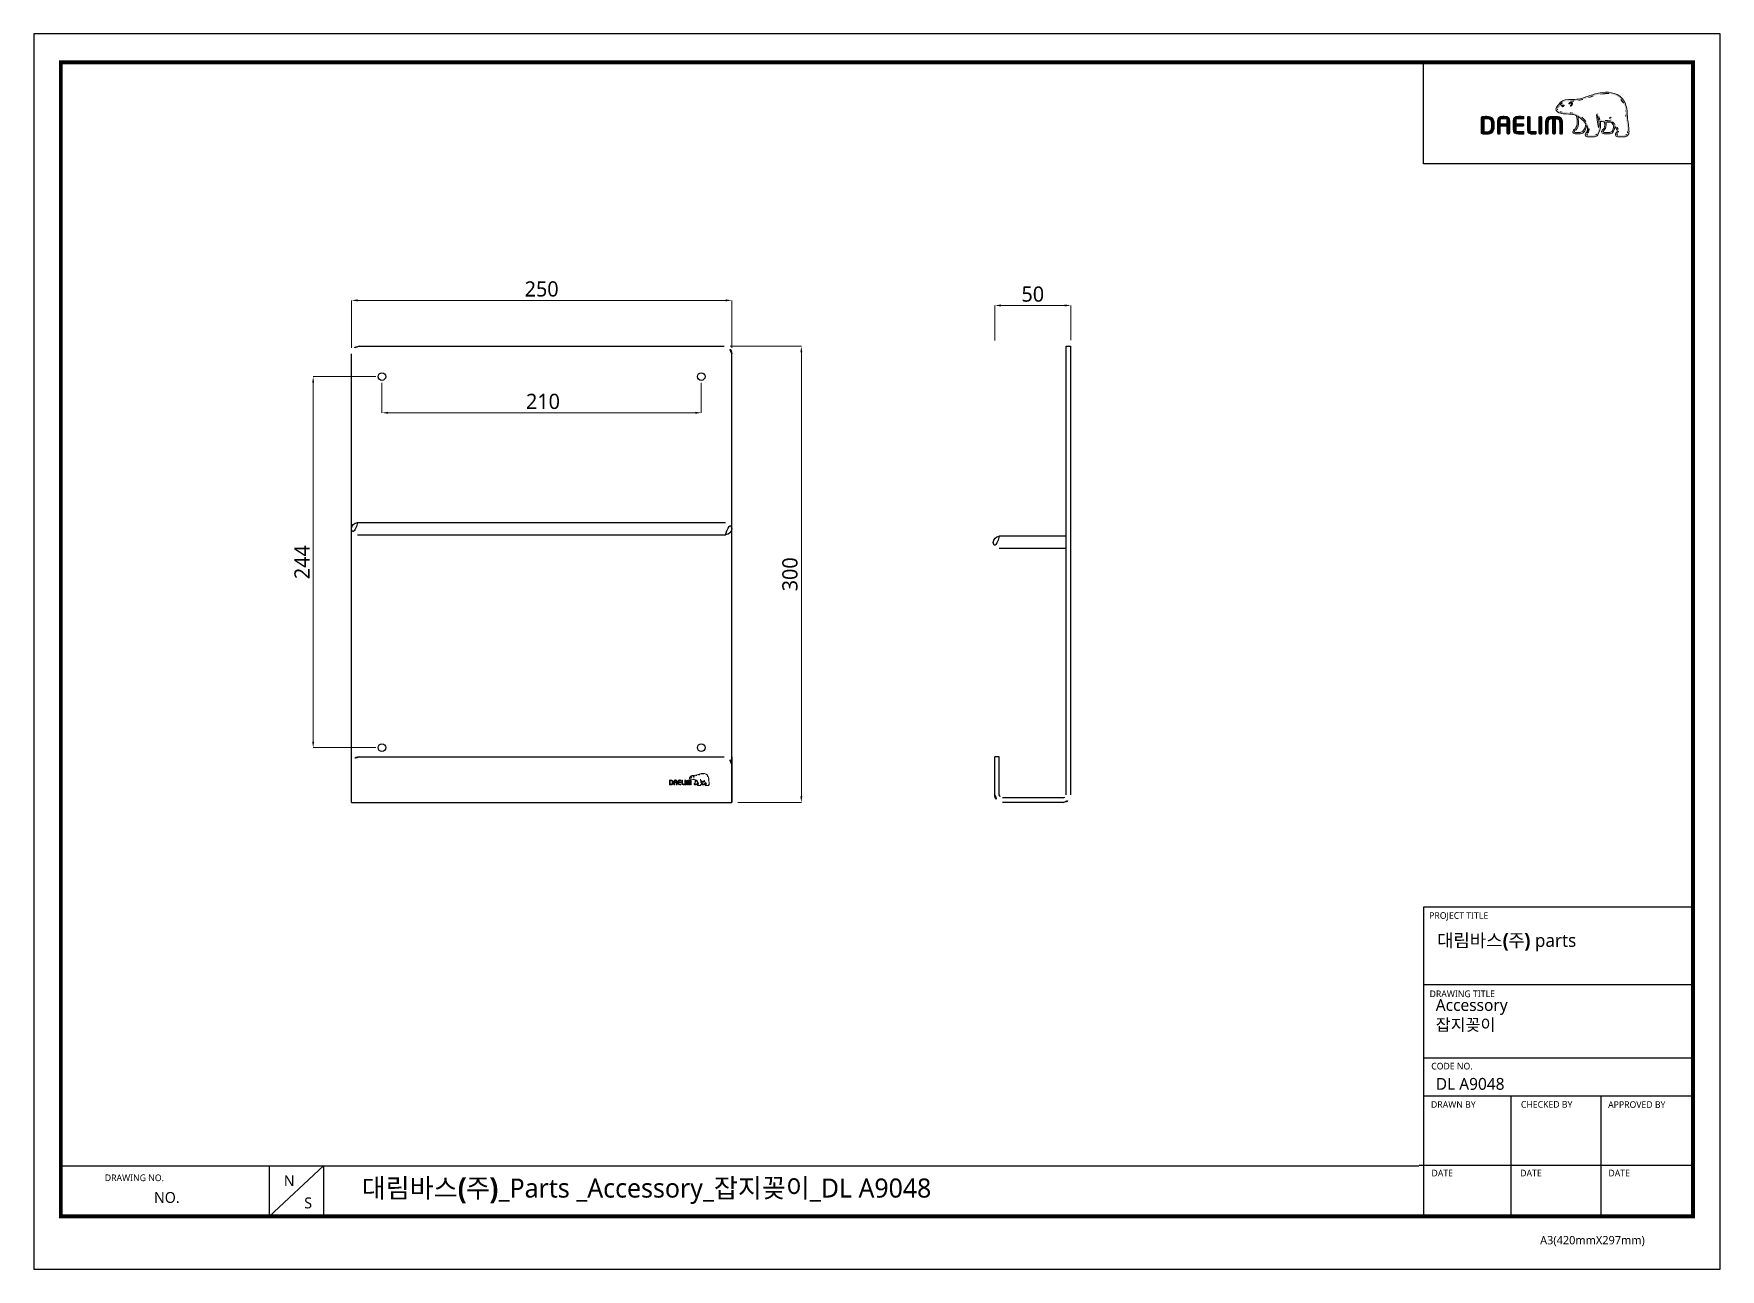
# Model space of a CAD drawing. Extents: x 16296660632 to 16296673681, y -37409619871 to -37409617503.
# Drawn here: x 16296672572 to 16296673681, y -37409618315 to -37409617503 of the extents above; entities outside this region: 1.
import ezdxf

# ---------------------------------------------------------------- set-up
doc = ezdxf.new("R2010")
doc.units = 0
doc.header["$LTSCALE"] = 10
doc.header["$MEASUREMENT"] = 0
doc.header["$PDMODE"] = 3
doc.header["$PDSIZE"] = -10
doc.layers.get('0').update_dxf_attribs({"linetype": 'CONTINUOUS'})
doc.layers.get('DEFPOINTS').update_dxf_attribs({"linetype": 'CONTINUOUS'})
doc.layers.add('BODY', color=7, linetype='CONTINUOUS')
doc.layers.add('Default', color=7, linetype='CONTINUOUS')
doc.layers.add('레이어 1', color=7, linetype='CONTINUOUS', lineweight=0)
doc.styles.add('Daelim Dimension', font='')
doc.styles.get('Daelim Dimension').set_extended_font_data('NanumGothic')
doc.dimstyles.new('DEFAULT', dxfattribs={"dimscale": 2, "dimtxt": 2, "dimasz": 2, "dimexe": 0, "dimexo": 2, "dimgap": 1, "dimtad": 1, "dimdec": 1, "dimzin": 9, "dimdsep": 46, "dimtxsty": 'Daelim Dimension', "dimcen": 0.5, "dimclrd": 252, "dimclre": 252, "dimclrt": 3, "dimadec": 1, "dimazin": 0, "dimtfac": 1, "dimtdec": 1, "dimtix": 1, "dimtmove": 0, "dimatfit": 3, "dimfxl": 1, "dimtolj": 1, "dimtzin": 1, "dimlwd": 9, "dimlwe": 9, "dimarcsym": 0})

msp = doc.modelspace()

# ---------------------------------------------------------------- texts
at = {"color": 5, "ltscale": 40, "style": 'Daelim Dimension'}
for s, height, p in [('PROJECT TITLE', 4.37636208, (16296673489.32753, -37409618084.819481)), ('DRAWING TITLE', 4.37636208, (16296673489.60812, -37409618136.326927)), ('CODE NO.', 4.3763621, (16296673490.705589, -37409618183.892593)), ('DRAWN BY', 4.3763621, (16296673490.53397, -37409618209.119003)), ('CHECKED BY', 4.3763621, (16296673549.663441, -37409618209.041382)), ('APPROVED BY', 4.37636208, (16296673607.009701, -37409618209.182747)), ('DATE', 4.3763621, (16296673490.875799, -37409618254.224777)), ('DATE', 4.3763621, (16296673549.198071, -37409618254.224777)), ('DATE', 4.3763621, (16296673607.210939, -37409618254.224777)), ('DRAWING NO.', 4.37636208, (16296672618.510811, -37409618257.325768)), ('A3(420mmX297mm)', 5.5234444, (16296673562.28159, -37409618298.931183))]:
    msp.add_text(s, height=height, dxfattribs=at).set_placement(p)
at = {"attachment_point": 1, "style": 'Daelim Dimension'}
for s, insert, char_height, width in [('{\\fPretendard Variable SemiBold|b0|i0|c129|p2;\\C7;대림바스(주)} parts', (16296673494.533001, -37409618094.703056), 8.57892807, 137.88278637), (' Accessory\\P 잡지꽂이', (16296673491.01425, -37409618137.581429), 7.8130241, 135.11622391), ('DL A9048', (16296673493.699169, -37409618189.471817), 7.8130241, 131.48520688), ('N', (16296672736.20356, -37409618253.481003), 7.161809, 9.99508089), ('NO.', (16296672650.82724, -37409618264.483513), 7.1618086, 44.92854229), ('S', (16296672749.64225, -37409618268.07859), 7.161809, 9.99508089)]:
    msp.add_mtext(s, dxfattribs=dict(at, insert=insert, char_height=char_height, width=width))
at = {"color": 2, "insert": (16296672787.444019, -37409618255.600937), "char_height": 12.55664592, "width": 661.40728909, "attachment_point": 1, "style": 'Daelim Dimension'}
msp.add_mtext('{\\fPretendard Variable SemiBold|b0|i0|c129|p2;대림바스(주)}_Parts _Accessory_{\\fGulim|b0|i0|c129|p50;잡지꽂이}_DL A9048', dxfattribs=at)

# ---------------------------------------------------------------- blocks, each defined once
blk = doc.blocks.new('*D0')
at = {"layer": 'BODY', "color": 5, "lineweight": 9, "transparency": 16777216}
for p, q in [((16296673203.697599, -37409617704.391006), (16296673203.697599, -37409617681.436096)), ((16296673249.697599, -37409617681.436096), (16296673207.697599, -37409617681.436096)), ((16296673253.697599, -37409617704.244926), (16296673253.697599, -37409617681.436096))]:
    blk.add_line(p, q, dxfattribs=at)
at = {"layer": 'BODY', "color": 5, "transparency": 16777216}
for points in [[(16296673207.697599, -37409617680.769432), (16296673207.697599, -37409617682.10276), (16296673203.697599, -37409617681.436096)], [(16296673249.697599, -37409617680.769432), (16296673249.697599, -37409617682.10276), (16296673253.697599, -37409617681.436096)]]:
    blk.add_solid(points, dxfattribs=at)
at = {"layer": 'DEFPOINTS', "color": 0, "transparency": 16777216}
for p in [(16296673203.697599, -37409617681.436096), (16296673203.697599, -37409617708.391006), (16296673253.697599, -37409617708.244926)]:
    blk.add_point(p, dxfattribs=at)
at = {"layer": 'BODY', "color": 7, "transparency": 16777216, "insert": (16296673228.697599, -37409617674.006912), "char_height": 10, "attachment_point": 5, "style": 'Daelim Dimension'}
blk.add_mtext('\\A1;50', dxfattribs=at)
blk = doc.blocks.new('*D1')
at = {"layer": 'BODY', "color": 5, "lineweight": 9, "transparency": 16777216}
for p, q in [((16296673029.734381, -37409617708.244926), (16296673076.508051, -37409617708.244926)), ((16296673076.508051, -37409617712.244926), (16296673076.508051, -37409618004.244926)), ((16296673034.734381, -37409618008.244926), (16296673076.508051, -37409618008.244926))]:
    blk.add_line(p, q, dxfattribs=at)
at = {"layer": 'BODY', "color": 5, "transparency": 16777216}
for points in [[(16296673075.841379, -37409617712.244926), (16296673077.174709, -37409617712.244926), (16296673076.508051, -37409617708.244926)], [(16296673075.841379, -37409618004.244926), (16296673077.174709, -37409618004.244926), (16296673076.508051, -37409618008.244926)]]:
    blk.add_solid(points, dxfattribs=at)
at = {"layer": 'DEFPOINTS', "color": 0, "transparency": 16777216}
for p in [(16296673025.734381, -37409617708.244926), (16296673030.734381, -37409618008.244926), (16296673076.508051, -37409618008.244926)]:
    blk.add_point(p, dxfattribs=at)
at = {"layer": 'BODY', "color": 7, "transparency": 16777216, "insert": (16296673069.057409, -37409617858.244926), "char_height": 10, "attachment_point": 5, "rotation": 90, "style": 'Daelim Dimension'}
blk.add_mtext('\\A1;300', dxfattribs=at)
blk = doc.blocks.new('*D2')
at = {"layer": 'BODY', "color": 5, "lineweight": 9, "transparency": 16777216}
for p, q in [((16296672780.734381, -37409617709.244926), (16296672780.734381, -37409617678.074257)), ((16296672784.734381, -37409617678.074257), (16296673026.734381, -37409617678.074257)), ((16296673030.734381, -37409617709.244926), (16296673030.734381, -37409617678.074257))]:
    blk.add_line(p, q, dxfattribs=at)
at = {"layer": 'BODY', "color": 5, "transparency": 16777216}
for points in [[(16296672784.734381, -37409617677.4076), (16296672784.734381, -37409617678.740929), (16296672780.734381, -37409617678.074257)], [(16296673026.734381, -37409617677.4076), (16296673026.734381, -37409617678.740929), (16296673030.734381, -37409617678.074257)]]:
    blk.add_solid(points, dxfattribs=at)
at = {"layer": 'DEFPOINTS', "color": 0, "transparency": 16777216}
for p in [(16296673030.734381, -37409617678.074257), (16296672780.734381, -37409617713.244926), (16296673030.734381, -37409617713.244926)]:
    blk.add_point(p, dxfattribs=at)
at = {"layer": 'BODY', "color": 7, "transparency": 16777216, "insert": (16296672905.734381, -37409617670.630783), "char_height": 10, "attachment_point": 5, "style": 'Daelim Dimension'}
blk.add_mtext('\\A1;250', dxfattribs=at)
blk = doc.blocks.new('*D3')
at = {"layer": 'Default', "color": 5, "lineweight": 9, "transparency": 16777216}
for p, q in [((16296672796.734381, -37409617728.244926), (16296672755.52236, -37409617728.244926)), ((16296672755.52236, -37409617732.244926), (16296672755.52236, -37409617968.244926)), ((16296672796.734381, -37409617972.244926), (16296672755.52236, -37409617972.244926))]:
    blk.add_line(p, q, dxfattribs=at)
at = {"layer": 'Default', "color": 5, "transparency": 16777216}
for points in [[(16296672754.85569, -37409617732.244926), (16296672756.18903, -37409617732.244926), (16296672755.52236, -37409617728.244926)], [(16296672754.85569, -37409617968.244926), (16296672756.18903, -37409617968.244926), (16296672755.52236, -37409617972.244926)]]:
    blk.add_solid(points, dxfattribs=at)
at = {"layer": 'DEFPOINTS', "color": 0, "transparency": 16777216}
for p in [(16296672800.734381, -37409617728.244926), (16296672755.52236, -37409617972.244926), (16296672800.734381, -37409617972.244926)]:
    blk.add_point(p, dxfattribs=at)
at = {"layer": 'Default', "color": 7, "transparency": 16777216, "insert": (16296672748.12895, -37409617850.244926), "char_height": 10, "attachment_point": 5, "rotation": 90, "style": 'Daelim Dimension'}
blk.add_mtext('\\A1;244', dxfattribs=at)
blk = doc.blocks.new('*D4')
at = {"layer": 'Default', "color": 5, "lineweight": 9, "transparency": 16777216}
for p, q in [((16296672800.734381, -37409617732.244926), (16296672800.734381, -37409617752.004646)), ((16296673010.734381, -37409617732.244926), (16296673010.734381, -37409617752.004646)), ((16296672804.734381, -37409617752.004646), (16296673006.734381, -37409617752.004646))]:
    blk.add_line(p, q, dxfattribs=at)
at = {"layer": 'Default', "color": 5, "transparency": 16777216}
for points in [[(16296672804.734381, -37409617751.337982), (16296672804.734381, -37409617752.67131), (16296672800.734381, -37409617752.004646)], [(16296673006.734381, -37409617751.337982), (16296673006.734381, -37409617752.67131), (16296673010.734381, -37409617752.004646)]]:
    blk.add_solid(points, dxfattribs=at)
at = {"layer": 'DEFPOINTS', "color": 0, "transparency": 16777216}
for p in [(16296672800.734381, -37409617728.244926), (16296673010.734381, -37409617728.244926), (16296673010.734381, -37409617752.004646)]:
    blk.add_point(p, dxfattribs=at)
at = {"layer": 'Default', "color": 7, "transparency": 16777216, "insert": (16296672906.60701, -37409617744.582611), "char_height": 10, "attachment_point": 5, "style": 'Daelim Dimension'}
blk.add_mtext('\\A1;210', dxfattribs=at)

# ---------------------------------------------------------------- dimensions: what is measured, and where the dimension line sits
at = {"layer": 'BODY', "color": 5}
for base, p1, p2, picture, middle in [((16296673030.734381, -37409617678.074257), (16296672780.734381, -37409617713.244926), (16296673030.734381, -37409617713.244926), '*D2', (16296672905.734381, -37409617670.630783)), ((16296673203.697599, -37409617681.436096), (16296673253.697599, -37409617708.244926), (16296673203.697599, -37409617708.391006), '*D0', (16296673228.697599, -37409617674.006912))]:
    dim = msp.add_linear_dim(base=base, p1=p1, p2=p2, dimstyle='DEFAULT', override={"dimtxt": 5, "dimclrd": 5, "dimclre": 5, "dimclrt": 7}, dxfattribs=at)
    dim.commit()
    dim.dimension.update_dxf_attribs({"geometry": picture, "text_midpoint": middle})
dim = msp.add_linear_dim(base=(16296673076.508051, -37409618008.244926), p1=(16296673025.734381, -37409617708.244926), p2=(16296673030.734381, -37409618008.244926), angle=90, dimstyle='DEFAULT', override={"dimtxt": 5, "dimclrd": 5, "dimclre": 5, "dimclrt": 7}, dxfattribs=at)
dim.commit()
dim.dimension.update_dxf_attribs({"geometry": '*D1', "text_midpoint": (16296673069.057409, -37409617858.244926)})
at = {"layer": 'Default', "color": 5}
dim = msp.add_linear_dim(base=(16296672755.52236, -37409617972.244926), p1=(16296672800.734381, -37409617728.244926), p2=(16296672800.734381, -37409617972.244926), angle=90, dimstyle='DEFAULT', override={"dimtxt": 5, "dimclrd": 5, "dimclre": 5, "dimclrt": 7}, dxfattribs=at)
dim.commit()
dim.dimension.update_dxf_attribs({"geometry": '*D3', "text_midpoint": (16296672748.12895, -37409617850.244926)})
dim = msp.add_linear_dim(base=(16296673010.734381, -37409617752.004646), p1=(16296672800.734381, -37409617728.244926), p2=(16296673010.734381, -37409617728.244926), dimstyle='DEFAULT', override={"dimtxt": 5, "dimclrd": 5, "dimclre": 5, "dimclrt": 7}, dxfattribs=at)
dim.commit()
dim.dimension.update_dxf_attribs({"geometry": '*D4', "text_midpoint": (16296672906.60701, -37409617752.004646), "dimtype": 160})

# ---------------------------------------------------------------- hatches: boundary and pattern name
at = {"ltscale": 0.5}
h = msp.add_hatch(color=5, dxfattribs=at)
h.set_gradient(color1=(0, 0, 255), one_color=1, tint=1)
edge = h.paths.add_edge_path(flags=16)
edge.add_spline(control_points=[(16296660653.825001, -37409619854.891739), (16296660653.825001, -37409619862.145737), (16296660650.51771, -37409619865.679031), (16296660643.69503, -37409619865.679031), (16296660643.69503, -37409619865.679031), (16296660639.022791, -37409619865.590843), (16296660637.81632, -37409619865.563271), (16296660637.81632, -37409619865.563271), (16296660637.81632, -37409619837.724129), (16296660637.81632, -37409619837.724129), (16296660640.23064, -37409619837.478844), (16296660643.66058, -37409619837.438873), (16296660643.70261, -37409619837.438873), (16296660650.705811, -37409619837.438873), (16296660653.825001, -37409619840.775108), (16296660653.825001, -37409619848.194473), (16296660653.825001, -37409619848.194473), (16296660653.825001, -37409619854.891739), (16296660653.825001, -37409619854.891739)], knot_values=[0, 0, 0, 0, 1, 1, 1, 2, 2, 2, 3, 3, 3, 4, 4, 4, 5, 5, 5, 6, 6, 6, 6], degree=3, periodic=0)
edge = h.paths.add_edge_path()
edge.add_spline(control_points=[(16296660643.69503, -37409619832.221619), (16296660639.904051, -37409619832.221619), (16296660634.994089, -37409619832.448303), (16296660633.39006, -37409619832.69635), (16296660632.37995, -37409619832.870667), (16296660631.737789, -37409619833.622391), (16296660631.737789, -37409619834.616653), (16296660631.737789, -37409619834.616653), (16296660631.737789, -37409619868.454399), (16296660631.737789, -37409619868.454399), (16296660631.737789, -37409619869.523758), (16296660632.38271, -37409619870.233437), (16296660633.440359, -37409619870.430496), (16296660634.95689, -37409619870.662018), (16296660639.85375, -37409619870.896294), (16296660643.69503, -37409619870.896294), (16296660654.267349, -37409619870.896294), (16296660659.84634, -37409619865.351059), (16296660659.84634, -37409619854.891739), (16296660659.84634, -37409619854.891739), (16296660659.84634, -37409619848.194473), (16296660659.84634, -37409619848.194473), (16296660659.84634, -37409619837.750313), (16296660654.267349, -37409619832.221619), (16296660643.69503, -37409619832.221619)], knot_values=[0, 0, 0, 0, 1, 1, 1, 2, 2, 2, 3, 3, 3, 4, 4, 4, 5, 5, 5, 6, 6, 6, 7, 7, 7, 8, 8, 8, 8], degree=3, periodic=0)
at = {"layer": '레이어 1'}
h = msp.add_hatch(color=5, dxfattribs=at)
h.dxf.hatch_style = 1
edge = h.paths.add_edge_path(flags=16)
edge.add_spline(control_points=[(16296673619.179779, -37409617568.967506), (16296673618.707359, -37409617569.490479), (16296673618.113661, -37409617569.495171), (16296673618.087971, -37409617569.495171), (16296673618.087971, -37409617569.495171), (16296673613.332199, -37409617569.495171), (16296673613.332199, -37409617569.495171), (16296673613.157459, -37409617569.495171), (16296673613.023951, -37409617569.451347), (16296673612.937481, -37409617569.365997), (16296673612.86532, -37409617569.295311), (16296673612.830259, -37409617569.18779), (16296673612.830259, -37409617569.054573), (16296673612.830259, -37409617568.786369), (16296673613.02603, -37409617568.539787), (16296673613.23403, -37409617568.278023), (16296673613.426861, -37409617568.030273), (16296673613.610041, -37409617567.795372), (16296673613.712589, -37409617567.506721), (16296673613.9729, -37409617566.806129), (16296673613.946301, -37409617566.058762), (16296673613.63546, -37409617565.400253), (16296673613.0739, -37409617564.208809), (16296673612.240709, -37409617563.272728), (16296673611.43317, -37409617562.368202), (16296673611.43317, -37409617562.368202), (16296673611.1597, -37409617562.067863), (16296673611.1597, -37409617562.064941), (16296673610.109961, -37409617560.895157), (16296673609.02516, -37409617559.685013), (16296673608.939569, -37409617558.044258), (16296673608.919991, -37409617557.71936), (16296673608.769819, -37409617557.523041), (16296673608.56094, -37409617557.531799), (16296673608.56094, -37409617557.531799), (16296673608.253269, -37409617557.679611), (16296673608.246571, -37409617557.679611), (16296673608.1633, -37409617557.771378), (16296673608.11685, -37409617557.908081), (16296673608.11685, -37409617558.0653), (16296673608.11685, -37409617558.0653), (16296673608.11948, -37409617558.120781), (16296673608.11948, -37409617558.121384), (16296673608.161551, -37409617558.714447), (16296673608.30295, -37409617559.29644), (16296673608.55158, -37409617559.900597), (16296673608.55158, -37409617559.900597), (16296673608.57585, -37409617559.961403), (16296673608.57585, -37409617559.961403), (16296673608.57585, -37409617559.961403), (16296673608.511539, -37409617559.963722), (16296673608.511539, -37409617559.963722), (16296673605.458469, -37409617560.084686), (16296673602.465309, -37409617559.508537), (16296673601.58503, -37409617559.29644), (16296673601.042179, -37409617557.112251), (16296673600.16165, -37409617555.664307), (16296673600.12365, -37409617555.602951), (16296673600.055281, -37409617555.489601), (16296673599.946011, -37409617555.402519), (16296673599.840839, -37409617555.372139), (16296673599.840839, -37409617555.372139), (16296673599.583719, -37409617555.410713), (16296673599.552179, -37409617555.414787), (16296673599.530569, -37409617555.446938), (16296673599.485571, -37409617555.50769), (16296673599.38624, -37409617555.640953), (16296673599.38624, -37409617555.640953), (16296673599.373989, -37409617555.747864), (16296673599.373989, -37409617555.747864), (16296673599.373989, -37409617555.747864), (16296673599.45517, -37409617556.035347), (16296673599.45517, -37409617556.035347), (16296673599.521799, -37409617556.150452), (16296673601.08951, -37409617558.896767), (16296673601.08951, -37409617562.534172), (16296673601.08951, -37409617564.777946), (16296673600.499929, -37409617566.894913), (16296673599.337151, -37409617568.825539), (16296673599.059311, -37409617569.288879), (16296673598.69323, -37409617569.495171), (16296673598.14867, -37409617569.495171), (16296673598.14867, -37409617569.495171), (16296673593.46063, -37409617569.495171), (16296673593.46063, -37409617569.495171), (16296673593.30522, -37409617569.495171), (16296673592.980921, -37409617569.38588), (16296673592.980921, -37409617569.046967), (16296673592.980921, -37409617568.859993), (16296673593.154169, -37409617568.553223), (16296673593.44285, -37409617568.230103), (16296673595.396481, -37409617566.054688), (16296673594.269369, -37409617562.65686), (16296673592.395741, -37409617560.418327), (16296673590.586069, -37409617558.25927), (16296673587.632641, -37409617555.542183), (16296673583.84041, -37409617554.867287), (16296673582.496469, -37409617554.632423), (16296673580.288059, -37409617554.501534), (16296673578.504391, -37409617554.395729), (16296673578.504391, -37409617554.395729), (16296673576.70149, -37409617554.288818), (16296673576.70149, -37409617554.288818), (16296673575.77622, -37409617554.218117), (16296673574.247049, -37409617553.649002), (16296673573.781639, -37409617552.767807), (16296673573.58502, -37409617552.402611), (16296673573.60722, -37409617552.032181), (16296673573.853781, -37409617551.606209), (16296673574.00894, -37409617551.349129), (16296673574.22192, -37409617551.12825), (16296673574.48984, -37409617550.859444), (16296673574.78607, -37409617550.559692), (16296673575.090811, -37409617550.249428), (16296673575.32806, -37409617549.840393), (16296673575.32806, -37409617549.840393), (16296673575.396111, -37409617549.71244), (16296673575.396111, -37409617549.71244), (16296673576.301519, -37409617547.980499), (16296673578.166651, -37409617547.066032), (16296673580.941891, -37409617546.992439), (16296673580.941891, -37409617546.992439), (16296673582.50701, -37409617546.974892), (16296673582.50701, -37409617546.974892), (16296673584.225479, -37409617546.966133), (16296673586.175369, -37409617546.956207), (16296673587.77754, -37409617546.611427), (16296673590.02776, -37409617546.127617), (16296673592.285271, -37409617545.356323), (16296673594.277519, -37409617544.677361), (16296673594.277519, -37409617544.677361), (16296673594.341221, -37409617544.656326), (16296673594.341221, -37409617544.656326), (16296673596.8053, -37409617543.813744), (16296673599.35351, -37409617542.942467), (16296673601.958401, -37409617542.51828), (16296673606.127239, -37409617541.828201), (16296673611.852091, -37409617541.850983), (16296673615.453859, -37409617545.894493), (16296673617.11861, -37409617547.766617), (16296673618.14407, -37409617550.341148), (16296673618.497, -37409617553.548477), (16296673618.497, -37409617553.548477), (16296673618.48358, -37409617553.537979), (16296673618.47127, -37409617553.526878), (16296673618.499901, -37409617553.590538), (16296673618.5268, -37409617553.950508), (16296673618.675211, -37409617555.990936), (16296673618.717871, -37409617556.972023), (16296673618.76288, -37409617557.986382), (16296673619.019381, -37409617559.868477), (16296673619.019381, -37409617559.868477), (16296673619.746281, -37409617566.162773), (16296673619.746281, -37409617566.162773), (16296673619.746281, -37409617566.162773), (16296673619.789511, -37409617566.927658), (16296673619.789511, -37409617566.927658), (16296673619.789511, -37409617567.831017), (16296673619.584999, -37409617568.517601), (16296673619.179779, -37409617568.967506)], knot_values=[0, 0, 0, 0, 1, 1, 1, 2, 2, 2, 3, 3, 3, 4, 4, 4, 5, 5, 5, 6, 6, 6, 7, 7, 7, 8, 8, 8, 9, 9, 9, 10, 10, 10, 11, 11, 11, 12, 12, 12, 13, 13, 13, 14, 14, 14, 15, 15, 15, 16, 16, 16, 17, 17, 17, 18, 18, 18, 19, 19, 19, 20, 20, 20, 21, 21, 21, 22, 22, 22, 23, 23, 23, 24, 24, 24, 25, 25, 25, 26, 26, 26, 27, 27, 27, 28, 28, 28, 29, 29, 29, 30, 30, 30, 31, 31, 31, 32, 32, 32, 33, 33, 33, 34, 34, 34, 35, 35, 35, 36, 36, 36, 37, 37, 37, 38, 38, 38, 39, 39, 39, 40, 40, 40, 41, 41, 41, 42, 42, 42, 43, 43, 43, 44, 44, 44, 45, 45, 45, 46, 46, 46, 47, 47, 47, 48, 48, 48, 49, 49, 49, 50, 50, 50, 51, 51, 51, 52, 52, 52, 53, 53, 53, 53], degree=3, periodic=0)
edge = h.paths.add_edge_path(flags=16)
edge.add_spline(control_points=[(16296673608.185801, -37409617567.607224), (16296673608.185801, -37409617567.607224), (16296673604.30621, -37409617567.607224), (16296673604.30621, -37409617567.607224), (16296673604.01931, -37409617567.607224), (16296673603.792589, -37409617567.378166), (16296673603.792589, -37409617567.085991), (16296673603.792589, -37409617566.882072), (16296673603.969641, -37409617566.622627), (16296673604.13706, -37409617566.444397), (16296673604.926189, -37409617565.688904), (16296673605.73341, -37409617564.648811), (16296673605.73341, -37409617562.674393), (16296673605.73341, -37409617562.674393), (16296673605.683451, -37409617561.777451), (16296673605.683451, -37409617561.773956), (16296673605.683451, -37409617561.773956), (16296673605.540859, -37409617560.901543), (16296673605.540859, -37409617560.901543), (16296673605.540859, -37409617560.901543), (16296673605.53093, -37409617560.846619), (16296673605.53093, -37409617560.846619), (16296673605.53093, -37409617560.846619), (16296673605.58819, -37409617560.850723), (16296673605.58819, -37409617560.850723), (16296673606.3116, -37409617560.90271), (16296673607.719219, -37409617560.981041), (16296673609.06316, -37409617560.917343), (16296673609.4044, -37409617561.460159), (16296673609.954241, -37409617562.158432), (16296673610.757099, -37409617563.088669), (16296673610.720261, -37409617563.551468), (16296673610.336981, -37409617567.607224), (16296673608.185801, -37409617567.607224)], knot_values=[0, 0, 0, 0, 1, 1, 1, 2, 2, 2, 3, 3, 3, 4, 4, 4, 5, 5, 5, 6, 6, 6, 7, 7, 7, 8, 8, 8, 9, 9, 9, 10, 10, 10, 11, 11, 11, 11], degree=3, periodic=0)
edge = h.paths.add_edge_path(flags=16)
edge.add_spline(control_points=[(16296673588.71888, -37409617567.607224), (16296673588.71888, -37409617567.607224), (16296673585.31348, -37409617567.607224), (16296673585.31348, -37409617567.607224), (16296673585.05814, -37409617567.607224), (16296673584.783489, -37409617567.396858), (16296673584.783489, -37409617567.085991), (16296673584.783489, -37409617566.897293), (16296673584.94183, -37409617566.663544), (16296673585.230511, -37409617566.431549), (16296673586.09236, -37409617565.744987), (16296673587.398331, -37409617564.706047), (16296673587.53974, -37409617561.837624), (16296673587.53974, -37409617561.837624), (16296673587.55929, -37409617561.055229), (16296673587.55929, -37409617561.055229), (16296673587.55929, -37409617559.835167), (16296673587.27972, -37409617558.362129), (16296673587.01445, -37409617557.045647), (16296673587.01445, -37409617557.045647), (16296673586.97118, -37409617556.911263), (16296673586.97118, -37409617556.911263), (16296673586.97118, -37409617556.911263), (16296673587.0828, -37409617556.998322), (16296673587.0828, -37409617556.998322), (16296673587.590561, -37409617557.310921), (16296673590.371941, -37409617559.195953), (16296673592.345791, -37409617561.98082), (16296673592.182159, -37409617563.299026), (16296673591.4389, -37409617567.607224), (16296673588.71888, -37409617567.607224)], knot_values=[0, 0, 0, 0, 1, 1, 1, 2, 2, 2, 3, 3, 3, 4, 4, 4, 5, 5, 5, 6, 6, 6, 7, 7, 7, 8, 8, 8, 9, 9, 9, 10, 10, 10, 10], degree=3, periodic=0)
edge = h.paths.add_edge_path()
edge.add_spline(control_points=[(16296673620.7075, -37409617566.067543), (16296673620.706289, -37409617566.058762), (16296673619.984091, -37409617559.737602), (16296673619.984091, -37409617559.737602), (16296673619.716749, -37409617557.848503), (16296673619.678181, -37409617556.841133), (16296673619.643431, -37409617555.948303), (16296673619.643431, -37409617555.948303), (16296673619.464649, -37409617553.45266), (16296673619.464649, -37409617553.45089), (16296673619.084261, -37409617550.034981), (16296673617.978729, -37409617547.275803), (16296673616.17725, -37409617545.258163), (16296673612.285681, -37409617540.885674), (16296673606.2108, -37409617540.8395), (16296673601.798019, -37409617541.567001), (16296673599.09174, -37409617542.014603), (16296673596.504959, -37409617542.897522), (16296673594.004049, -37409617543.752953), (16296673594.004049, -37409617543.752953), (16296673593.923429, -37409617543.78157), (16296673593.923429, -37409617543.78157), (16296673591.968321, -37409617544.448273), (16296673589.74962, -37409617545.207329), (16296673587.57246, -37409617545.671249), (16296673586.076599, -37409617545.990883), (16296673584.20327, -37409617546.005501), (16296673582.54846, -37409617546.014259), (16296673582.54846, -37409617546.014259), (16296673580.910629, -37409617546.034119), (16296673580.910629, -37409617546.034119), (16296673577.763491, -37409617546.111847), (16296673575.61989, -37409617547.201622), (16296673574.537161, -37409617549.271843), (16296673574.537161, -37409617549.271843), (16296673574.488371, -37409617549.361237), (16296673574.488371, -37409617549.361237), (16296673574.30928, -37409617549.675034), (16296673574.043699, -37409617549.94149), (16296673573.805889, -37409617550.179901), (16296673573.543819, -37409617550.444), (16296673573.248449, -37409617550.740242), (16296673573.0229, -37409617551.12355), (16296673572.796459, -37409617551.507469), (16296673572.68224, -37409617551.896606), (16296673572.68224, -37409617552.278748), (16296673572.68224, -37409617552.600121), (16296673572.762859, -37409617552.915657), (16296673572.924749, -37409617553.217171), (16296673573.593781, -37409617554.480476), (16296673575.502171, -37409617555.162354), (16296673576.640989, -37409617555.243591), (16296673576.640989, -37409617555.243591), (16296673578.3174, -37409617555.34877), (16296673578.35743, -37409617555.35228), (16296673580.033569, -37409617555.446938), (16296673582.32905, -37409617555.579567), (16296673583.669201, -37409617555.816223), (16296673584.452789, -37409617555.954697), (16296673585.343281, -37409617556.235748), (16296673586.16366, -37409617556.622017), (16296673586.222099, -37409617556.834702), (16296673586.64805, -37409617558.728493), (16296673586.64805, -37409617561.056396), (16296673586.64805, -37409617561.056396), (16296673586.62995, -37409617561.795013), (16296673586.62995, -37409617561.795013), (16296673586.506371, -37409617564.249687), (16296673585.43619, -37409617565.107491), (16296673584.652031, -37409617565.735046), (16296673584.57255, -37409617565.797577), (16296673583.87372, -37409617566.377808), (16296673583.82345, -37409617567.076073), (16296673583.787821, -37409617567.471069), (16296673583.900869, -37409617567.831017), (16296673584.140751, -37409617568.089859), (16296673584.400761, -37409617568.370331), (16296673584.79607, -37409617568.512321), (16296673585.31348, -37409617568.512321), (16296673585.31348, -37409617568.512321), (16296673588.71888, -37409617568.512321), (16296673588.71888, -37409617568.512321), (16296673591.267719, -37409617568.512321), (16296673592.52866, -37409617565.767792), (16296673592.912251, -37409617563.196762), (16296673592.912251, -37409617563.196762), (16296673592.920151, -37409617562.835068), (16296673592.920151, -37409617562.835068), (16296673592.920151, -37409617562.835068), (16296673593.025351, -37409617563.016197), (16296673593.025351, -37409617563.016197), (16296673593.35224, -37409617563.743683), (16296673593.548901, -37409617564.613167), (16296673593.548901, -37409617565.268173), (16296673593.548901, -37409617566.187317), (16296673593.26432, -37409617566.990181), (16296673592.72381, -37409617567.588509), (16296673592.587379, -37409617567.723503), (16296673591.905781, -37409617568.429939), (16296673591.905781, -37409617569.135208), (16296673591.905781, -37409617569.135208), (16296673591.911909, -37409617569.251503), (16296673591.911909, -37409617569.251503), (16296673592.00861, -37409617570.084747), (16296673592.682911, -37409617570.45694), (16296673593.309311, -37409617570.45694), (16296673593.309311, -37409617570.45694), (16296673598.14867, -37409617570.45694), (16296673598.14867, -37409617570.45694), (16296673599.022209, -37409617570.45694), (16296673599.718399, -37409617570.063667), (16296673600.165701, -37409617569.321617), (16296673601.39719, -37409617567.277069), (16296673602.021231, -37409617565.056664), (16296673602.021231, -37409617562.724037), (16296673602.021231, -37409617561.995972), (16296673601.95257, -37409617561.218842), (16296673601.81818, -37409617560.412483), (16296673601.81818, -37409617560.412483), (16296673601.80649, -37409617560.348213), (16296673601.80649, -37409617560.348213), (16296673601.80649, -37409617560.348213), (16296673601.87076, -37409617560.361671), (16296673601.87076, -37409617560.361671), (16296673602.45302, -37409617560.474419), (16296673603.3897, -37409617560.636864), (16296673604.54722, -37409617560.761887), (16296673604.54722, -37409617560.761887), (16296673604.58086, -37409617560.765991), (16296673604.58086, -37409617560.765991), (16296673604.58086, -37409617560.765991), (16296673604.73658, -37409617561.653023), (16296673604.73658, -37409617561.653023), (16296673604.73658, -37409617561.653023), (16296673604.770729, -37409617561.863342), (16296673604.770729, -37409617561.866852), (16296673604.770729, -37409617561.866852), (16296673604.8169, -37409617562.651619), (16296673604.8169, -37409617562.651619), (16296673604.8169, -37409617564.534882), (16296673603.961439, -37409617565.354088), (16296673603.5016, -37409617565.79348), (16296673603.49515, -37409617565.799332), (16296673602.85359, -37409617566.451424), (16296673602.78406, -37409617567.0299), (16296673602.78406, -37409617567.0299), (16296673602.76185, -37409617567.20755), (16296673602.76185, -37409617567.20755), (16296673602.76185, -37409617567.389267), (16296673602.80858, -37409617567.745697), (16296673603.12645, -37409617568.074097), (16296673603.406349, -37409617568.365677), (16296673603.83963, -37409617568.512321), (16296673604.41577, -37409617568.512321), (16296673604.41577, -37409617568.512321), (16296673608.185801, -37409617568.512321), (16296673608.185801, -37409617568.512321), (16296673610.47546, -37409617568.512321), (16296673611.16466, -37409617565.601242), (16296673611.442499, -37409617563.969818), (16296673611.442499, -37409617563.969818), (16296673611.455379, -37409617563.801537), (16296673611.455379, -37409617563.801537), (16296673611.455379, -37409617563.801537), (16296673611.545931, -37409617563.924828), (16296673611.545931, -37409617563.924828), (16296673612.073879, -37409617564.599136), (16296673612.53694, -37409617565.348808), (16296673612.75983, -37409617565.815117), (16296673612.877001, -37409617566.057587), (16296673612.940109, -37409617566.326981), (16296673612.940109, -37409617566.596939), (16296673612.940109, -37409617566.596939), (16296673612.854799, -37409617567.142693), (16296673612.854799, -37409617567.142693), (16296673612.766569, -37409617567.438927), (16296673612.5644, -37409617567.7118), (16296673612.36661, -37409617567.975922), (16296673612.076469, -37409617568.352814), (16296673611.7773, -37409617568.743713), (16296673611.7773, -37409617569.218193), (16296673611.7773, -37409617569.218193), (16296673611.80537, -37409617569.479378), (16296673611.80537, -37409617569.479378), (16296673611.943251, -37409617570.109283), (16296673612.453671, -37409617570.45694), (16296673613.241619, -37409617570.45694), (16296673613.241619, -37409617570.45694), (16296673618.08564, -37409617570.45694), (16296673618.08564, -37409617570.45694), (16296673618.191971, -37409617570.45694), (16296673619.13858, -37409617570.433578), (16296673619.88006, -37409617569.631287), (16296673620.471979, -37409617568.990318), (16296673620.75948, -37409617568.109123), (16296673620.75948, -37409617566.939323), (16296673620.75948, -37409617566.939323), (16296673620.708059, -37409617566.071617), (16296673620.7075, -37409617566.067543)], knot_values=[0, 0, 0, 0, 1, 1, 1, 2, 2, 2, 3, 3, 3, 4, 4, 4, 5, 5, 5, 6, 6, 6, 7, 7, 7, 8, 8, 8, 9, 9, 9, 10, 10, 10, 11, 11, 11, 12, 12, 12, 13, 13, 13, 14, 14, 14, 15, 15, 15, 16, 16, 16, 17, 17, 17, 18, 18, 18, 19, 19, 19, 20, 20, 20, 21, 21, 21, 22, 22, 22, 23, 23, 23, 24, 24, 24, 25, 25, 25, 26, 26, 26, 27, 27, 27, 28, 28, 28, 29, 29, 29, 30, 30, 30, 31, 31, 31, 32, 32, 32, 33, 33, 33, 34, 34, 34, 35, 35, 35, 36, 36, 36, 37, 37, 37, 38, 38, 38, 39, 39, 39, 40, 40, 40, 41, 41, 41, 42, 42, 42, 43, 43, 43, 44, 44, 44, 45, 45, 45, 46, 46, 46, 47, 47, 47, 48, 48, 48, 49, 49, 49, 50, 50, 50, 51, 51, 51, 52, 52, 52, 53, 53, 53, 54, 54, 54, 55, 55, 55, 56, 56, 56, 57, 57, 57, 58, 58, 58, 59, 59, 59, 60, 60, 60, 61, 61, 61, 62, 62, 62, 63, 63, 63, 64, 64, 64, 65, 65, 65, 66, 66, 66, 66], degree=3, periodic=0)
edge = h.paths.add_edge_path(flags=0)
edge.add_spline(control_points=[(16296673576.558599, -37409617549.720009), (16296673576.558599, -37409617549.720009), (16296673577.2633, -37409617549.401588), (16296673578.13628, -37409617549.738136), (16296673578.13628, -37409617549.738136), (16296673578.244381, -37409617549.784302), (16296673578.10355, -37409617549.983551), (16296673577.678459, -37409617550.555031), (16296673577.259501, -37409617550.678322), (16296673577.259501, -37409617550.678322), (16296673577.259501, -37409617550.678322), (16296673576.955959, -37409617550.785248), (16296673576.785351, -37409617550.578392), (16296673576.44058, -37409617550.174042), (16296673576.43008, -37409617549.93856), (16296673576.43008, -37409617549.93856), (16296673576.43008, -37409617549.93856), (16296673576.394421, -37409617549.763847), (16296673576.558599, -37409617549.720009)], knot_values=[0, 0, 0, 0, 1, 1, 1, 2, 2, 2, 3, 3, 3, 4, 4, 4, 5, 5, 5, 6, 6, 6, 6], degree=3, periodic=0)
edge = h.paths.add_edge_path(flags=0)
edge.add_spline(control_points=[(16296673581.208929, -37409617548.424004), (16296673581.103439, -37409617548.539124), (16296673581.09527, -37409617548.730766), (16296673581.208929, -37409617548.831863), (16296673581.317619, -37409617548.930031), (16296673581.506041, -37409617548.90432), (16296673581.611231, -37409617548.788643), (16296673581.66732, -37409617548.730766), (16296673582.2458, -37409617548.044212), (16296673582.74482, -37409617548.39537), (16296673582.927099, -37409617548.52626), (16296673583.002489, -37409617548.712067), (16296673582.97563, -37409617548.952209), (16296673582.932961, -37409617549.33728), (16296673582.59903, -37409617549.774384), (16296673582.365589, -37409617549.923958), (16296673582.235001, -37409617550.003418), (16296673582.148809, -37409617550.174042), (16296673582.210739, -37409617550.311958), (16296673582.272091, -37409617550.449242), (16296673582.44681, -37409617550.490173), (16296673582.58703, -37409617550.424713), (16296673583.00482, -37409617550.224869), (16296673583.53161, -37409617549.557587), (16296673583.603769, -37409617548.935303), (16296673583.65167, -37409617548.501732), (16296673583.45709, -37409617548.147621), (16296673583.11059, -37409617547.908653), (16296673582.365589, -37409617547.379837), (16296673581.521231, -37409617548.087433), (16296673581.208929, -37409617548.424004)], knot_values=[0, 0, 0, 0, 1, 1, 1, 2, 2, 2, 3, 3, 3, 4, 4, 4, 5, 5, 5, 6, 6, 6, 7, 7, 7, 8, 8, 8, 9, 9, 9, 10, 10, 10, 10], degree=3, periodic=0)
edge = h.paths.add_edge_path(flags=0)
edge.add_spline(control_points=[(16296673581.11368, -37409617548.939949), (16296673581.11368, -37409617548.939949), (16296673581.11368, -37409617548.939949), (16296673581.11368, -37409617548.939949), (16296673581.11368, -37409617548.939949), (16296673581.11368, -37409617548.939949), (16296673581.11368, -37409617548.939949)], knot_values=[0, 0, 0, 0, 1, 1, 1, 2, 2, 2, 2], degree=3, periodic=0)
h = msp.add_hatch(color=5, dxfattribs=at)
h.dxf.hatch_style = 2
edge = h.paths.add_edge_path()
edge.add_spline(control_points=[(16296673576.558599, -37409617549.720009), (16296673576.558599, -37409617549.720009), (16296673577.2633, -37409617549.401588), (16296673578.13628, -37409617549.738136), (16296673578.13628, -37409617549.738136), (16296673578.244381, -37409617549.784302), (16296673578.10355, -37409617549.983551), (16296673577.678459, -37409617550.555031), (16296673577.259501, -37409617550.678322), (16296673577.259501, -37409617550.678322), (16296673577.259501, -37409617550.678322), (16296673576.955959, -37409617550.785248), (16296673576.785351, -37409617550.578392), (16296673576.44058, -37409617550.174042), (16296673576.43008, -37409617549.93856), (16296673576.43008, -37409617549.93856), (16296673576.43008, -37409617549.93856), (16296673576.394421, -37409617549.763847), (16296673576.558599, -37409617549.720009)], knot_values=[0, 0, 0, 0, 1, 1, 1, 2, 2, 2, 3, 3, 3, 4, 4, 4, 5, 5, 5, 6, 6, 6, 6], degree=3, periodic=0)
h = msp.add_hatch(color=5, dxfattribs=at)
h.dxf.hatch_style = 2
edge = h.paths.add_edge_path()
edge.add_spline(control_points=[(16296673581.208929, -37409617548.424004), (16296673581.103439, -37409617548.539124), (16296673581.09527, -37409617548.730766), (16296673581.208929, -37409617548.831863), (16296673581.317619, -37409617548.930031), (16296673581.506041, -37409617548.90432), (16296673581.611231, -37409617548.788643), (16296673581.66732, -37409617548.730766), (16296673582.2458, -37409617548.044212), (16296673582.74482, -37409617548.39537), (16296673582.927099, -37409617548.52626), (16296673583.002489, -37409617548.712067), (16296673582.97563, -37409617548.952209), (16296673582.932961, -37409617549.33728), (16296673582.59903, -37409617549.774384), (16296673582.365589, -37409617549.923958), (16296673582.235001, -37409617550.003418), (16296673582.148809, -37409617550.174042), (16296673582.210739, -37409617550.311958), (16296673582.272091, -37409617550.449242), (16296673582.44681, -37409617550.490173), (16296673582.58703, -37409617550.424713), (16296673583.00482, -37409617550.224869), (16296673583.53161, -37409617549.557587), (16296673583.603769, -37409617548.935303), (16296673583.65167, -37409617548.501732), (16296673583.45709, -37409617548.147621), (16296673583.11059, -37409617547.908653), (16296673582.365589, -37409617547.379837), (16296673581.521231, -37409617548.087433), (16296673581.208929, -37409617548.424004)], knot_values=[0, 0, 0, 0, 1, 1, 1, 2, 2, 2, 3, 3, 3, 4, 4, 4, 5, 5, 5, 6, 6, 6, 7, 7, 7, 8, 8, 8, 9, 9, 9, 10, 10, 10, 10], degree=3, periodic=0)
h = msp.add_hatch(color=5, dxfattribs=at)
h.dxf.hatch_style = 2
edge = h.paths.add_edge_path()
edge.add_spline(control_points=[(16296673530.339661, -37409617563.911392), (16296673530.339661, -37409617566.121277), (16296673529.331421, -37409617567.196457), (16296673527.25622, -37409617567.196457), (16296673527.25622, -37409617567.196457), (16296673525.836439, -37409617567.170158), (16296673525.466419, -37409617567.163719), (16296673525.466419, -37409617567.163719), (16296673525.466419, -37409617558.690491), (16296673525.466419, -37409617558.690491), (16296673526.20179, -37409617558.617462), (16296673527.246849, -37409617558.605202), (16296673527.257231, -37409617558.605202), (16296673529.388691, -37409617558.605202), (16296673530.339661, -37409617559.617813), (16296673530.339661, -37409617561.887321), (16296673530.339661, -37409617561.887321), (16296673530.339661, -37409617563.911392), (16296673530.339661, -37409617563.911392)], knot_values=[0, 0, 0, 0, 1, 1, 1, 2, 2, 2, 3, 3, 3, 4, 4, 4, 5, 5, 5, 6, 6, 6, 6], degree=3, periodic=0)
edge = h.paths.add_edge_path()
edge.add_spline(control_points=[(16296673527.25622, -37409617557.013489), (16296673526.104231, -37409617557.013489), (16296673524.6098, -37409617557.084213), (16296673524.11973, -37409617557.163078), (16296673523.813259, -37409617557.2145), (16296673523.61677, -37409617557.44355), (16296673523.61677, -37409617557.746239), (16296673523.61677, -37409617557.746239), (16296673523.61677, -37409617568.054207), (16296673523.61677, -37409617568.054207), (16296673523.61677, -37409617568.371513), (16296673523.81514, -37409617568.594727), (16296673524.13463, -37409617568.639107), (16296673524.598129, -37409617568.716248), (16296673526.087709, -37409617568.786369), (16296673527.25622, -37409617568.786369), (16296673530.472891, -37409617568.786369), (16296673532.17239, -37409617567.100037), (16296673532.17239, -37409617563.911392), (16296673532.17239, -37409617563.911392), (16296673532.17239, -37409617561.887321), (16296673532.17239, -37409617561.887321), (16296673532.17239, -37409617558.698692), (16296673530.472891, -37409617557.013489), (16296673527.25622, -37409617557.013489)], knot_values=[0, 0, 0, 0, 1, 1, 1, 2, 2, 2, 3, 3, 3, 4, 4, 4, 5, 5, 5, 6, 6, 6, 7, 7, 7, 8, 8, 8, 8], degree=3, periodic=0)
h = msp.add_hatch(color=5, dxfattribs=at)
h.dxf.hatch_style = 2
edge = h.paths.add_edge_path()
edge.add_spline(control_points=[(16296673540.468269, -37409617561.875023), (16296673540.468269, -37409617561.875023), (16296673536.13085, -37409617561.875023), (16296673536.13085, -37409617561.875023), (16296673536.13085, -37409617561.713783), (16296673536.13085, -37409617560.328331), (16296673536.13085, -37409617560.328331), (16296673536.13085, -37409617558.882141), (16296673536.56076, -37409617558.636726), (16296673537.850519, -37409617558.636726), (16296673537.850519, -37409617558.636726), (16296673538.74991, -37409617558.636726), (16296673538.74991, -37409617558.636726), (16296673540.038931, -37409617558.636726), (16296673540.468269, -37409617558.882141), (16296673540.468269, -37409617560.328331), (16296673540.468269, -37409617560.328331), (16296673540.468269, -37409617561.713783), (16296673540.468269, -37409617561.875023)], knot_values=[0, 0, 0, 0, 1, 1, 1, 2, 2, 2, 3, 3, 3, 4, 4, 4, 5, 5, 5, 6, 6, 6, 6], degree=3, periodic=0)
edge = h.paths.add_edge_path()
edge.add_spline(control_points=[(16296673538.74991, -37409617557.013489), (16296673538.74991, -37409617557.013489), (16296673537.850519, -37409617557.013489), (16296673537.850519, -37409617557.013489), (16296673535.39345, -37409617557.013489), (16296673534.29797, -37409617558.035477), (16296673534.29797, -37409617560.328331), (16296673534.29797, -37409617560.328331), (16296673534.29797, -37409617568.172256), (16296673534.29797, -37409617568.172256), (16296673534.29797, -37409617568.448067), (16296673534.522079, -37409617568.681778), (16296673534.78661, -37409617568.681778), (16296673534.78661, -37409617568.681778), (16296673535.64469, -37409617568.681778), (16296673535.64469, -37409617568.681778), (16296673535.94883, -37409617568.681778), (16296673536.13085, -37409617568.423508), (16296673536.13085, -37409617568.172256), (16296673536.13085, -37409617568.172256), (16296673536.13085, -37409617563.664818), (16296673536.13085, -37409617563.488937), (16296673536.13085, -37409617563.488937), (16296673540.468269, -37409617563.488937), (16296673540.468269, -37409617563.488937), (16296673540.468269, -37409617563.664818), (16296673540.468269, -37409617568.172256), (16296673540.468269, -37409617568.172256), (16296673540.468269, -37409617568.453308), (16296673540.689859, -37409617568.681778), (16296673540.962891, -37409617568.681778), (16296673540.962891, -37409617568.681778), (16296673541.81044, -37409617568.681778), (16296673541.81044, -37409617568.681778), (16296673542.10758, -37409617568.681778), (16296673542.307541, -37409617568.418243), (16296673542.307541, -37409617568.172256), (16296673542.307541, -37409617568.172256), (16296673542.307541, -37409617560.328331), (16296673542.307541, -37409617560.328331), (16296673542.307541, -37409617558.035477), (16296673541.209909, -37409617557.013489), (16296673538.74991, -37409617557.013489)], knot_values=[0, 0, 0, 0, 1, 1, 1, 2, 2, 2, 3, 3, 3, 4, 4, 4, 5, 5, 5, 6, 6, 6, 7, 7, 7, 8, 8, 8, 9, 9, 9, 10, 10, 10, 11, 11, 11, 12, 12, 12, 13, 13, 13, 14, 14, 14, 14], degree=3, periodic=0)
h = msp.add_hatch(color=5, dxfattribs=at)
h.dxf.hatch_style = 2
edge = h.paths.add_edge_path()
edge.add_spline(control_points=[(16296673544.63854, -37409617560.01107), (16296673544.63854, -37409617560.01107), (16296673544.63854, -37409617565.785316), (16296673544.63854, -37409617565.785316), (16296673544.63854, -37409617567.805298), (16296673545.792299, -37409617568.786369), (16296673548.16637, -37409617568.786369), (16296673549.21435, -37409617568.786369), (16296673550.640671, -37409617568.767113), (16296673551.210991, -37409617568.713913), (16296673551.202789, -37409617568.713913), (16296673551.487511, -37409617568.686447), (16296673551.487511, -37409617568.686447), (16296673551.487511, -37409617568.686447), (16296673551.569901, -37409617568.678284), (16296673551.569901, -37409617568.678284), (16296673551.569901, -37409617568.678284), (16296673551.569901, -37409617567.133331), (16296673551.569901, -37409617567.133331), (16296673551.569901, -37409617567.133331), (16296673548.17939, -37409617567.133331), (16296673548.17939, -37409617567.133331), (16296673546.480749, -37409617567.133331), (16296673546.480749, -37409617566.654213), (16296673546.480749, -37409617565.785316), (16296673546.480749, -37409617565.785316), (16296673546.480749, -37409617563.645523), (16296673546.480749, -37409617563.478409), (16296673546.655319, -37409617563.478409), (16296673551.0383, -37409617563.478409), (16296673551.0383, -37409617563.478409), (16296673551.325359, -37409617563.478409), (16296673551.559219, -37409617563.250542), (16296673551.559219, -37409617562.970047), (16296673551.559219, -37409617562.970047), (16296673551.559219, -37409617562.397423), (16296673551.559219, -37409617562.397423), (16296673551.559219, -37409617562.115196), (16296673551.325359, -37409617561.886726), (16296673551.0383, -37409617561.886726), (16296673551.0383, -37409617561.886726), (16296673546.655319, -37409617561.886726), (16296673546.480749, -37409617561.886726), (16296673546.480749, -37409617561.720779), (16296673546.480749, -37409617560.01107), (16296673546.480749, -37409617560.01107), (16296673546.480749, -37409617559.143341), (16296673546.480749, -37409617558.665367), (16296673548.17939, -37409617558.665367), (16296673548.17939, -37409617558.665367), (16296673551.568581, -37409617558.678833), (16296673551.568581, -37409617558.678833), (16296673551.568581, -37409617558.678833), (16296673551.568581, -37409617557.143204), (16296673551.568581, -37409617557.143204), (16296673551.568581, -37409617557.143204), (16296673551.20907, -37409617557.104637), (16296673551.20907, -37409617557.104637), (16296673550.542219, -37409617557.044472), (16296673549.013359, -37409617557.013489), (16296673548.16637, -37409617557.013489), (16296673545.792299, -37409617557.013489), (16296673544.63854, -37409617557.993393), (16296673544.63854, -37409617560.01107)], knot_values=[0, 0, 0, 0, 1, 1, 1, 2, 2, 2, 3, 3, 3, 4, 4, 4, 5, 5, 5, 6, 6, 6, 7, 7, 7, 8, 8, 8, 9, 9, 9, 10, 10, 10, 11, 11, 11, 12, 12, 12, 13, 13, 13, 14, 14, 14, 15, 15, 15, 16, 16, 16, 17, 17, 17, 18, 18, 18, 19, 19, 19, 20, 20, 20, 21, 21, 21, 21], degree=3, periodic=0)
h = msp.add_hatch(color=5, dxfattribs=at)
h.dxf.hatch_style = 2
edge = h.paths.add_edge_path()
edge.add_spline(control_points=[(16296673554.51339, -37409617557.118103), (16296673554.229719, -37409617557.118103), (16296673553.989281, -37409617557.352417), (16296673553.989281, -37409617557.630524), (16296673553.989281, -37409617557.630524), (16296673553.989281, -37409617565.785316), (16296673553.989281, -37409617565.785316), (16296673553.989281, -37409617568.444542), (16296673555.804171, -37409617568.786369), (16296673557.38415, -37409617568.786369), (16296673558.54344, -37409617568.786369), (16296673558.840879, -37409617568.737267), (16296673559.184139, -37409617568.680023), (16296673559.184139, -37409617568.680023), (16296673559.3843, -37409617568.648483), (16296673559.3843, -37409617568.648483), (16296673559.381359, -37409617568.649651), (16296673559.649269, -37409617568.616341), (16296673559.649269, -37409617568.616341), (16296673559.649269, -37409617568.616341), (16296673559.72876, -37409617568.605812), (16296673559.72876, -37409617568.605812), (16296673559.72876, -37409617568.605812), (16296673559.72876, -37409617567.133331), (16296673559.72876, -37409617567.133331), (16296673559.72876, -37409617567.133331), (16296673557.40168, -37409617567.133331), (16296673557.40168, -37409617567.133331), (16296673555.82753, -37409617567.133331), (16296673555.82753, -37409617566.539093), (16296673555.82753, -37409617565.962372), (16296673555.82753, -37409617565.962372), (16296673555.82753, -37409617557.630524), (16296673555.82753, -37409617557.630524), (16296673555.82753, -37409617557.352417), (16296673555.589121, -37409617557.118103), (16296673555.30632, -37409617557.118103), (16296673555.30632, -37409617557.118103), (16296673554.51339, -37409617557.118103), (16296673554.51339, -37409617557.118103)], knot_values=[0, 0, 0, 0, 1, 1, 1, 2, 2, 2, 3, 3, 3, 4, 4, 4, 5, 5, 5, 6, 6, 6, 7, 7, 7, 8, 8, 8, 9, 9, 9, 10, 10, 10, 11, 11, 11, 12, 12, 12, 13, 13, 13, 13], degree=3, periodic=0)
h = msp.add_hatch(color=5, dxfattribs=at)
h.dxf.hatch_style = 2
edge = h.paths.add_edge_path()
edge.add_spline(control_points=[(16296673562.00378, -37409617557.118103), (16296673561.697611, -37409617557.118103), (16296673561.51473, -37409617557.371117), (16296673561.51473, -37409617557.615356), (16296673561.51473, -37409617557.615356), (16296673561.51473, -37409617568.172256), (16296673561.51473, -37409617568.172256), (16296673561.51473, -37409617568.453308), (16296673561.73444, -37409617568.681778), (16296673562.00378, -37409617568.681778), (16296673562.00378, -37409617568.681778), (16296673562.860399, -37409617568.681778), (16296673562.860399, -37409617568.681778), (16296673563.16717, -37409617568.681778), (16296673563.350361, -37409617568.423508), (16296673563.350361, -37409617568.172256), (16296673563.350361, -37409617568.172256), (16296673563.350361, -37409617557.615356), (16296673563.350361, -37409617557.615356), (16296673563.350361, -37409617557.336632), (16296673563.135639, -37409617557.118103), (16296673562.860399, -37409617557.118103), (16296673562.860399, -37409617557.118103), (16296673562.00378, -37409617557.118103), (16296673562.00378, -37409617557.118103)], knot_values=[0, 0, 0, 0, 1, 1, 1, 2, 2, 2, 3, 3, 3, 4, 4, 4, 5, 5, 5, 6, 6, 6, 7, 7, 7, 8, 8, 8, 8], degree=3, periodic=0)
h = msp.add_hatch(color=5, dxfattribs=at)
h.dxf.hatch_style = 2
edge = h.paths.add_edge_path()
edge.add_spline(control_points=[(16296673565.81942, -37409617561.674606), (16296673565.81942, -37409617561.674606), (16296673565.81942, -37409617568.172256), (16296673565.81942, -37409617568.172256), (16296673565.81942, -37409617568.453308), (16296673566.04027, -37409617568.681778), (16296673566.311411, -37409617568.681778), (16296673566.311411, -37409617568.681778), (16296673567.180861, -37409617568.681778), (16296673567.180861, -37409617568.681778), (16296673567.487631, -37409617568.681778), (16296673567.67111, -37409617568.423508), (16296673567.67111, -37409617568.172256), (16296673567.67111, -37409617568.172256), (16296673567.67111, -37409617561.835297), (16296673567.67111, -37409617561.835297), (16296673567.67111, -37409617559.041092), (16296673568.145, -37409617558.769386), (16296673570.50798, -37409617558.762947), (16296673570.50798, -37409617558.934738), (16296673570.50798, -37409617568.172256), (16296673570.50798, -37409617568.172256), (16296673570.50798, -37409617568.463829), (16296673570.71776, -37409617568.681778), (16296673570.995899, -37409617568.681778), (16296673570.995899, -37409617568.681778), (16296673571.85018, -37409617568.681778), (16296673571.85018, -37409617568.681778), (16296673572.15575, -37409617568.681778), (16296673572.338671, -37409617568.423508), (16296673572.338671, -37409617568.172256), (16296673572.338671, -37409617568.172256), (16296673572.338671, -37409617558.963379), (16296673572.338671, -37409617558.781082), (16296673573.444189, -37409617558.785156), (16296673574.22076, -37409617558.876312), (16296673574.64118, -37409617559.29644), (16296673575.08408, -37409617559.73877), (16296673575.17057, -37409617560.56382), (16296673575.17057, -37409617561.835297), (16296673575.17057, -37409617561.835297), (16296673575.17057, -37409617568.172256), (16296673575.17057, -37409617568.172256), (16296673575.17057, -37409617568.448067), (16296673575.39641, -37409617568.681778), (16296673575.66345, -37409617568.681778), (16296673575.66345, -37409617568.681778), (16296673576.537001, -37409617568.681778), (16296673576.537001, -37409617568.681778), (16296673576.83997, -37409617568.681778), (16296673577.027229, -37409617568.417671), (16296673577.027229, -37409617568.172256), (16296673577.027229, -37409617568.172256), (16296673577.027229, -37409617561.674606), (16296673577.027229, -37409617561.674606), (16296673577.027229, -37409617557.736313), (16296673575.63072, -37409617557.069023), (16296673571.433559, -37409617557.069023), (16296673567.221189, -37409617557.069023), (16296673565.81942, -37409617557.736313), (16296673565.81942, -37409617561.674606)], knot_values=[0, 0, 0, 0, 1, 1, 1, 2, 2, 2, 3, 3, 3, 4, 4, 4, 5, 5, 5, 6, 6, 6, 7, 7, 7, 8, 8, 8, 9, 9, 9, 10, 10, 10, 11, 11, 11, 12, 12, 12, 13, 13, 13, 14, 14, 14, 15, 15, 15, 16, 16, 16, 17, 17, 17, 18, 18, 18, 19, 19, 19, 20, 20, 20, 20], degree=3, periodic=0)
h = msp.add_hatch(color=7, dxfattribs=at)
h.dxf.hatch_style = 2
edge = h.paths.add_edge_path()
edge.add_spline(control_points=[(16296672991.566561, -37409617995.369049), (16296672991.566561, -37409617995.96489), (16296672991.29471, -37409617996.254784), (16296672990.735189, -37409617996.254784), (16296672990.735189, -37409617996.254784), (16296672990.352381, -37409617996.247688), (16296672990.252609, -37409617996.245956), (16296672990.252609, -37409617996.245956), (16296672990.252609, -37409617993.961357), (16296672990.252609, -37409617993.961357), (16296672990.45089, -37409617993.941673), (16296672990.73266, -37409617993.93837), (16296672990.73546, -37409617993.93837), (16296672991.31015, -37409617993.93837), (16296672991.566561, -37409617994.211403), (16296672991.566561, -37409617994.823311), (16296672991.566561, -37409617994.823311), (16296672991.566561, -37409617995.369049), (16296672991.566561, -37409617995.369049)], knot_values=[0, 0, 0, 0, 1, 1, 1, 2, 2, 2, 3, 3, 3, 4, 4, 4, 5, 5, 5, 6, 6, 6, 6], degree=3, periodic=0)
edge = h.paths.add_edge_path()
edge.add_spline(control_points=[(16296672990.735189, -37409617993.509209), (16296672990.42458, -37409617993.509209), (16296672990.02165, -37409617993.528267), (16296672989.889509, -37409617993.549538), (16296672989.806881, -37409617993.5634), (16296672989.753901, -37409617993.62516), (16296672989.753901, -37409617993.706772), (16296672989.753901, -37409617993.706772), (16296672989.753901, -37409617996.486053), (16296672989.753901, -37409617996.486053), (16296672989.753901, -37409617996.571609), (16296672989.80739, -37409617996.631798), (16296672989.89353, -37409617996.643761), (16296672990.018499, -37409617996.664558), (16296672990.42013, -37409617996.683456), (16296672990.735189, -37409617996.683456), (16296672991.60248, -37409617996.683456), (16296672992.060711, -37409617996.228783), (16296672992.060711, -37409617995.369049), (16296672992.060711, -37409617995.369049), (16296672992.060711, -37409617994.823311), (16296672992.060711, -37409617994.823311), (16296672992.060711, -37409617993.963577), (16296672991.60248, -37409617993.509209), (16296672990.735189, -37409617993.509209)], knot_values=[0, 0, 0, 0, 1, 1, 1, 2, 2, 2, 3, 3, 3, 4, 4, 4, 5, 5, 5, 6, 6, 6, 7, 7, 7, 8, 8, 8, 8], degree=3, periodic=0)
h = msp.add_hatch(color=7, dxfattribs=at)
h.dxf.hatch_style = 2
edge = h.paths.add_edge_path()
edge.add_spline(control_points=[(16296672994.29748, -37409617994.819992), (16296672994.29748, -37409617994.819992), (16296672993.12801, -37409617994.819992), (16296672993.12801, -37409617994.819992), (16296672993.12801, -37409617994.77652), (16296672993.12801, -37409617994.402969), (16296672993.12801, -37409617994.402969), (16296672993.12801, -37409617994.013039), (16296672993.243919, -37409617993.946877), (16296672993.591669, -37409617993.946877), (16296672993.591669, -37409617993.946877), (16296672993.834169, -37409617993.946877), (16296672993.834169, -37409617993.946877), (16296672994.181721, -37409617993.946877), (16296672994.29748, -37409617994.013039), (16296672994.29748, -37409617994.402969), (16296672994.29748, -37409617994.402969), (16296672994.29748, -37409617994.77652), (16296672994.29748, -37409617994.819992)], knot_values=[0, 0, 0, 0, 1, 1, 1, 2, 2, 2, 3, 3, 3, 4, 4, 4, 5, 5, 5, 6, 6, 6, 6], degree=3, periodic=0)
edge = h.paths.add_edge_path()
edge.add_spline(control_points=[(16296672993.834169, -37409617993.509209), (16296672993.834169, -37409617993.509209), (16296672993.591669, -37409617993.509209), (16296672993.591669, -37409617993.509209), (16296672992.92918, -37409617993.509209), (16296672992.63382, -37409617993.78476), (16296672992.63382, -37409617994.402969), (16296672992.63382, -37409617994.402969), (16296672992.63382, -37409617996.517883), (16296672992.63382, -37409617996.517883), (16296672992.63382, -37409617996.592247), (16296672992.694241, -37409617996.655273), (16296672992.76557, -37409617996.655273), (16296672992.76557, -37409617996.655273), (16296672992.996929, -37409617996.655273), (16296672992.996929, -37409617996.655273), (16296672993.07893, -37409617996.655273), (16296672993.12801, -37409617996.585617), (16296672993.12801, -37409617996.517883), (16296672993.12801, -37409617996.517883), (16296672993.12801, -37409617995.302567), (16296672993.12801, -37409617995.25515), (16296672993.12801, -37409617995.25515), (16296672994.29748, -37409617995.25515), (16296672994.29748, -37409617995.25515), (16296672994.29748, -37409617995.302567), (16296672994.29748, -37409617996.517883), (16296672994.29748, -37409617996.517883), (16296672994.29748, -37409617996.593674), (16296672994.357229, -37409617996.655273), (16296672994.43084, -37409617996.655273), (16296672994.43084, -37409617996.655273), (16296672994.659361, -37409617996.655273), (16296672994.659361, -37409617996.655273), (16296672994.739479, -37409617996.655273), (16296672994.79339, -37409617996.584213), (16296672994.79339, -37409617996.517883), (16296672994.79339, -37409617996.517883), (16296672994.79339, -37409617994.402969), (16296672994.79339, -37409617994.402969), (16296672994.79339, -37409617993.78476), (16296672994.49745, -37409617993.509209), (16296672993.834169, -37409617993.509209)], knot_values=[0, 0, 0, 0, 1, 1, 1, 2, 2, 2, 3, 3, 3, 4, 4, 4, 5, 5, 5, 6, 6, 6, 7, 7, 7, 8, 8, 8, 9, 9, 9, 10, 10, 10, 11, 11, 11, 12, 12, 12, 13, 13, 13, 14, 14, 14, 14], degree=3, periodic=0)
h = msp.add_hatch(color=7, dxfattribs=at)
h.dxf.hatch_style = 2
edge = h.paths.add_edge_path()
edge.add_spline(control_points=[(16296672995.42189, -37409617994.317429), (16296672995.42189, -37409617994.317429), (16296672995.42189, -37409617995.874313), (16296672995.42189, -37409617995.874313), (16296672995.42189, -37409617996.418938), (16296672995.732969, -37409617996.683456), (16296672996.373079, -37409617996.683456), (16296672996.65564, -37409617996.683456), (16296672997.040211, -37409617996.678268), (16296672997.193979, -37409617996.663933), (16296672997.191771, -37409617996.663933), (16296672997.268539, -37409617996.656517), (16296672997.268539, -37409617996.656517), (16296672997.268539, -37409617996.656517), (16296672997.290751, -37409617996.65432), (16296672997.290751, -37409617996.65432), (16296672997.290751, -37409617996.65432), (16296672997.290751, -37409617996.237762), (16296672997.290751, -37409617996.237762), (16296672997.290751, -37409617996.237762), (16296672996.376591, -37409617996.237762), (16296672996.376591, -37409617996.237762), (16296672995.918591, -37409617996.237762), (16296672995.918591, -37409617996.108582), (16296672995.918591, -37409617995.874313), (16296672995.918591, -37409617995.874313), (16296672995.918591, -37409617995.297363), (16296672995.918591, -37409617995.252296), (16296672995.96566, -37409617995.252296), (16296672997.147421, -37409617995.252296), (16296672997.147421, -37409617995.252296), (16296672997.224819, -37409617995.252296), (16296672997.28787, -37409617995.190857), (16296672997.28787, -37409617995.115242), (16296672997.28787, -37409617995.115242), (16296672997.28787, -37409617994.960854), (16296672997.28787, -37409617994.960854), (16296672997.28787, -37409617994.88475), (16296672997.224819, -37409617994.823151), (16296672997.147421, -37409617994.823151), (16296672997.147421, -37409617994.823151), (16296672995.96566, -37409617994.823151), (16296672995.918591, -37409617994.823151), (16296672995.918591, -37409617994.778397), (16296672995.918591, -37409617994.317429), (16296672995.918591, -37409617994.317429), (16296672995.918591, -37409617994.083473), (16296672995.918591, -37409617993.95459), (16296672996.376591, -37409617993.95459), (16296672996.376591, -37409617993.95459), (16296672997.2904, -37409617993.958221), (16296672997.2904, -37409617993.958221), (16296672997.2904, -37409617993.958221), (16296672997.2904, -37409617993.544182), (16296672997.2904, -37409617993.544182), (16296672997.2904, -37409617993.544182), (16296672997.19347, -37409617993.533783), (16296672997.19347, -37409617993.533783), (16296672997.01367, -37409617993.517563), (16296672996.60145, -37409617993.509209), (16296672996.373079, -37409617993.509209), (16296672995.732969, -37409617993.509209), (16296672995.42189, -37409617993.773407), (16296672995.42189, -37409617994.317429)], knot_values=[0, 0, 0, 0, 1, 1, 1, 2, 2, 2, 3, 3, 3, 4, 4, 4, 5, 5, 5, 6, 6, 6, 7, 7, 7, 8, 8, 8, 9, 9, 9, 10, 10, 10, 11, 11, 11, 12, 12, 12, 13, 13, 13, 14, 14, 14, 15, 15, 15, 16, 16, 16, 17, 17, 17, 18, 18, 18, 19, 19, 19, 20, 20, 20, 21, 21, 21, 21], degree=3, periodic=0)
h = msp.add_hatch(color=7, dxfattribs=at)
h.dxf.hatch_style = 2
edge = h.paths.add_edge_path()
edge.add_spline(control_points=[(16296672998.084391, -37409617993.537407), (16296672998.0079, -37409617993.537407), (16296672997.943081, -37409617993.600594), (16296672997.943081, -37409617993.675583), (16296672997.943081, -37409617993.675583), (16296672997.943081, -37409617995.874313), (16296672997.943081, -37409617995.874313), (16296672997.943081, -37409617996.591301), (16296672998.432421, -37409617996.683456), (16296672998.858419, -37409617996.683456), (16296672999.17099, -37409617996.683456), (16296672999.25119, -37409617996.670227), (16296672999.34374, -37409617996.654793), (16296672999.34374, -37409617996.654793), (16296672999.397711, -37409617996.646294), (16296672999.397711, -37409617996.646294), (16296672999.396919, -37409617996.646599), (16296672999.469151, -37409617996.637619), (16296672999.469151, -37409617996.637619), (16296672999.469151, -37409617996.637619), (16296672999.49058, -37409617996.634781), (16296672999.49058, -37409617996.634781), (16296672999.49058, -37409617996.634781), (16296672999.49058, -37409617996.237762), (16296672999.49058, -37409617996.237762), (16296672999.49058, -37409617996.237762), (16296672998.86315, -37409617996.237762), (16296672998.86315, -37409617996.237762), (16296672998.438721, -37409617996.237762), (16296672998.438721, -37409617996.077538), (16296672998.438721, -37409617995.922043), (16296672998.438721, -37409617995.922043), (16296672998.438721, -37409617993.675583), (16296672998.438721, -37409617993.675583), (16296672998.438721, -37409617993.600594), (16296672998.37443, -37409617993.537407), (16296672998.29818, -37409617993.537407), (16296672998.29818, -37409617993.537407), (16296672998.084391, -37409617993.537407), (16296672998.084391, -37409617993.537407)], knot_values=[0, 0, 0, 0, 1, 1, 1, 2, 2, 2, 3, 3, 3, 4, 4, 4, 5, 5, 5, 6, 6, 6, 7, 7, 7, 8, 8, 8, 9, 9, 9, 10, 10, 10, 11, 11, 11, 12, 12, 12, 13, 13, 13, 13], degree=3, periodic=0)
h = msp.add_hatch(color=7, dxfattribs=at)
h.dxf.hatch_style = 2
edge = h.paths.add_edge_path()
edge.add_spline(control_points=[(16296673000.103979, -37409617993.537407), (16296673000.021429, -37409617993.537407), (16296672999.97212, -37409617993.605629), (16296672999.97212, -37409617993.671494), (16296672999.97212, -37409617993.671494), (16296672999.97212, -37409617996.517883), (16296672999.97212, -37409617996.517883), (16296672999.97212, -37409617996.593674), (16296673000.031361, -37409617996.655273), (16296673000.103979, -37409617996.655273), (16296673000.103979, -37409617996.655273), (16296673000.334949, -37409617996.655273), (16296673000.334949, -37409617996.655273), (16296673000.41766, -37409617996.655273), (16296673000.467051, -37409617996.585617), (16296673000.467051, -37409617996.517883), (16296673000.467051, -37409617996.517883), (16296673000.467051, -37409617993.671494), (16296673000.467051, -37409617993.671494), (16296673000.467051, -37409617993.596336), (16296673000.409161, -37409617993.537407), (16296673000.334949, -37409617993.537407), (16296673000.334949, -37409617993.537407), (16296673000.103979, -37409617993.537407), (16296673000.103979, -37409617993.537407)], knot_values=[0, 0, 0, 0, 1, 1, 1, 2, 2, 2, 3, 3, 3, 4, 4, 4, 5, 5, 5, 6, 6, 6, 7, 7, 7, 8, 8, 8, 8], degree=3, periodic=0)
h = msp.add_hatch(color=7, dxfattribs=at)
h.dxf.hatch_style = 2
edge = h.paths.add_edge_path()
edge.add_spline(control_points=[(16296673001.132771, -37409617994.765961), (16296673001.132771, -37409617994.765961), (16296673001.132771, -37409617996.517883), (16296673001.132771, -37409617996.517883), (16296673001.132771, -37409617996.593674), (16296673001.19232, -37409617996.655273), (16296673001.26543, -37409617996.655273), (16296673001.26543, -37409617996.655273), (16296673001.499849, -37409617996.655273), (16296673001.499849, -37409617996.655273), (16296673001.582569, -37409617996.655273), (16296673001.63203, -37409617996.585617), (16296673001.63203, -37409617996.517883), (16296673001.63203, -37409617996.517883), (16296673001.63203, -37409617994.80928), (16296673001.63203, -37409617994.80928), (16296673001.63203, -37409617994.055901), (16296673001.759809, -37409617993.982643), (16296673002.396919, -37409617993.980904), (16296673002.396919, -37409617994.027222), (16296673002.396919, -37409617996.517883), (16296673002.396919, -37409617996.517883), (16296673002.396919, -37409617996.596497), (16296673002.453489, -37409617996.655273), (16296673002.528481, -37409617996.655273), (16296673002.528481, -37409617996.655273), (16296673002.75882, -37409617996.655273), (16296673002.75882, -37409617996.655273), (16296673002.841209, -37409617996.655273), (16296673002.89053, -37409617996.585617), (16296673002.89053, -37409617996.517883), (16296673002.89053, -37409617996.517883), (16296673002.89053, -37409617994.034943), (16296673002.89053, -37409617993.985786), (16296673003.188601, -37409617993.986893), (16296673003.39798, -37409617994.011467), (16296673003.511339, -37409617994.124748), (16296673003.630751, -37409617994.244011), (16296673003.65407, -37409617994.466461), (16296673003.65407, -37409617994.80928), (16296673003.65407, -37409617994.80928), (16296673003.65407, -37409617996.517883), (16296673003.65407, -37409617996.517883), (16296673003.65407, -37409617996.592247), (16296673003.71497, -37409617996.655273), (16296673003.78697, -37409617996.655273), (16296673003.78697, -37409617996.655273), (16296673004.022499, -37409617996.655273), (16296673004.022499, -37409617996.655273), (16296673004.104191, -37409617996.655273), (16296673004.154671, -37409617996.584053), (16296673004.154671, -37409617996.517883), (16296673004.154671, -37409617996.517883), (16296673004.154671, -37409617994.765961), (16296673004.154671, -37409617994.765961), (16296673004.154671, -37409617993.704086), (16296673003.778139, -37409617993.524178), (16296673002.646481, -37409617993.524178), (16296673001.510731, -37409617993.524178), (16296673001.132771, -37409617993.704086), (16296673001.132771, -37409617994.765961)], knot_values=[0, 0, 0, 0, 1, 1, 1, 2, 2, 2, 3, 3, 3, 4, 4, 4, 5, 5, 5, 6, 6, 6, 7, 7, 7, 8, 8, 8, 9, 9, 9, 10, 10, 10, 11, 11, 11, 12, 12, 12, 13, 13, 13, 14, 14, 14, 15, 15, 15, 16, 16, 16, 17, 17, 17, 18, 18, 18, 19, 19, 19, 20, 20, 20, 20], degree=3, periodic=0)
h = msp.add_hatch(color=7, dxfattribs=at)
h.dxf.hatch_style = 1
edge = h.paths.add_edge_path(flags=16)
edge.add_spline(control_points=[(16296673015.520041, -37409617996.7323), (16296673015.39266, -37409617996.873306), (16296673015.23259, -37409617996.874573), (16296673015.22566, -37409617996.874573), (16296673015.22566, -37409617996.874573), (16296673013.94339, -37409617996.874573), (16296673013.94339, -37409617996.874573), (16296673013.896271, -37409617996.874573), (16296673013.860279, -37409617996.862747), (16296673013.83696, -37409617996.839737), (16296673013.817499, -37409617996.820686), (16296673013.80805, -37409617996.791687), (16296673013.80805, -37409617996.755783), (16296673013.80805, -37409617996.683456), (16296673013.86084, -37409617996.616982), (16296673013.91692, -37409617996.546387), (16296673013.96891, -37409617996.479599), (16296673014.018299, -37409617996.416267), (16296673014.04595, -37409617996.33844), (16296673014.11614, -37409617996.149544), (16296673014.108959, -37409617995.948036), (16296673014.02515, -37409617995.770477), (16296673013.873739, -37409617995.449242), (16296673013.64909, -37409617995.196854), (16296673013.43136, -37409617994.952957), (16296673013.43136, -37409617994.952957), (16296673013.35763, -37409617994.871986), (16296673013.35763, -37409617994.871201), (16296673013.074591, -37409617994.555794), (16296673012.782101, -37409617994.229523), (16296673012.759029, -37409617993.787117), (16296673012.75375, -37409617993.699516), (16296673012.713261, -37409617993.646591), (16296673012.65694, -37409617993.648956), (16296673012.65694, -37409617993.648956), (16296673012.57398, -37409617993.688797), (16296673012.57218, -37409617993.688797), (16296673012.549721, -37409617993.713547), (16296673012.537201, -37409617993.750397), (16296673012.537201, -37409617993.792801), (16296673012.537201, -37409617993.792801), (16296673012.53791, -37409617993.807762), (16296673012.53791, -37409617993.807922), (16296673012.54925, -37409617993.967827), (16296673012.587379, -37409617994.124748), (16296673012.654421, -37409617994.287643), (16296673012.654421, -37409617994.287643), (16296673012.660959, -37409617994.304039), (16296673012.660959, -37409617994.304039), (16296673012.660959, -37409617994.304039), (16296673012.64362, -37409617994.304657), (16296673012.64362, -37409617994.304657), (16296673011.820431, -37409617994.337273), (16296673011.013411, -37409617994.181938), (16296673010.77606, -37409617994.124748), (16296673010.6297, -37409617993.535843), (16296673010.392281, -37409617993.145432), (16296673010.38204, -37409617993.128891), (16296673010.3636, -37409617993.098328), (16296673010.334141, -37409617993.074852), (16296673010.30578, -37409617993.066658), (16296673010.30578, -37409617993.066658), (16296673010.23646, -37409617993.077057), (16296673010.227949, -37409617993.078163), (16296673010.22213, -37409617993.086823), (16296673010.209999, -37409617993.103203), (16296673010.18321, -37409617993.139137), (16296673010.18321, -37409617993.139137), (16296673010.179911, -37409617993.167961), (16296673010.179911, -37409617993.167961), (16296673010.179911, -37409617993.167961), (16296673010.201799, -37409617993.245483), (16296673010.201799, -37409617993.245483), (16296673010.219761, -37409617993.276512), (16296673010.64246, -37409617994.016983), (16296673010.64246, -37409617994.997719), (16296673010.64246, -37409617995.602699), (16296673010.48349, -37409617996.173477), (16296673010.169979, -37409617996.694023), (16296673010.09507, -37409617996.818947), (16296673009.996361, -37409617996.874573), (16296673009.849529, -37409617996.874573), (16296673009.849529, -37409617996.874573), (16296673008.58552, -37409617996.874573), (16296673008.58552, -37409617996.874573), (16296673008.543619, -37409617996.874573), (16296673008.456181, -37409617996.845108), (16296673008.456181, -37409617996.753731), (16296673008.456181, -37409617996.703323), (16296673008.502899, -37409617996.620598), (16296673008.58073, -37409617996.533478), (16296673009.107479, -37409617995.946938), (16296673008.803579, -37409617995.0308), (16296673008.298401, -37409617994.427238), (16296673007.810471, -37409617993.8451), (16296673007.01416, -37409617993.112503), (16296673005.99168, -37409617992.930527), (16296673005.62932, -37409617992.86721), (16296673005.033871, -37409617992.831917), (16296673004.55295, -37409617992.803391), (16296673004.55295, -37409617992.803391), (16296673004.066851, -37409617992.774567), (16296673004.066851, -37409617992.774567), (16296673003.817369, -37409617992.755501), (16296673003.405069, -37409617992.602058), (16296673003.279579, -37409617992.364464), (16296673003.22657, -37409617992.265999), (16296673003.232559, -37409617992.166122), (16296673003.29904, -37409617992.05127), (16296673003.34087, -37409617991.981956), (16296673003.3983, -37409617991.922401), (16296673003.47053, -37409617991.849922), (16296673003.5504, -37409617991.769096), (16296673003.63257, -37409617991.685448), (16296673003.696541, -37409617991.575157), (16296673003.696541, -37409617991.575157), (16296673003.71489, -37409617991.540657), (16296673003.71489, -37409617991.540657), (16296673003.959009, -37409617991.073692), (16296673004.461889, -37409617990.827133), (16296673005.210159, -37409617990.807281), (16296673005.210159, -37409617990.807281), (16296673005.63216, -37409617990.802551), (16296673005.63216, -37409617990.802551), (16296673006.095501, -37409617990.800194), (16296673006.621241, -37409617990.797523), (16296673007.053221, -37409617990.704552), (16296673007.659941, -37409617990.574097), (16296673008.26862, -37409617990.366142), (16296673008.80578, -37409617990.183083), (16296673008.80578, -37409617990.183083), (16296673008.82295, -37409617990.177406), (16296673008.82295, -37409617990.177406), (16296673009.487329, -37409617989.950233), (16296673010.174391, -37409617989.715309), (16296673010.87673, -37409617989.600937), (16296673012.00075, -37409617989.414879), (16296673013.544319, -37409617989.421021), (16296673014.51544, -37409617990.511253), (16296673014.964291, -37409617991.016022), (16296673015.24078, -37409617991.710182), (16296673015.335951, -37409617992.574951), (16296673015.335951, -37409617992.574951), (16296673015.332319, -37409617992.572121), (16296673015.32901, -37409617992.56913), (16296673015.336729, -37409617992.586304), (16296673015.343981, -37409617992.68335), (16296673015.384001, -37409617993.233498), (16296673015.3955, -37409617993.498016), (16296673015.407631, -37409617993.771523), (16296673015.476789, -37409617994.278976), (16296673015.476789, -37409617994.278976), (16296673015.672779, -37409617995.976067), (16296673015.672779, -37409617995.976067), (16296673015.672779, -37409617995.976067), (16296673015.684441, -37409617996.182297), (16296673015.684441, -37409617996.182297), (16296673015.684441, -37409617996.42588), (16296673015.629299, -37409617996.611), (16296673015.520041, -37409617996.7323)], knot_values=[0, 0, 0, 0, 1, 1, 1, 2, 2, 2, 3, 3, 3, 4, 4, 4, 5, 5, 5, 6, 6, 6, 7, 7, 7, 8, 8, 8, 9, 9, 9, 10, 10, 10, 11, 11, 11, 12, 12, 12, 13, 13, 13, 14, 14, 14, 15, 15, 15, 16, 16, 16, 17, 17, 17, 18, 18, 18, 19, 19, 19, 20, 20, 20, 21, 21, 21, 22, 22, 22, 23, 23, 23, 24, 24, 24, 25, 25, 25, 26, 26, 26, 27, 27, 27, 28, 28, 28, 29, 29, 29, 30, 30, 30, 31, 31, 31, 32, 32, 32, 33, 33, 33, 34, 34, 34, 35, 35, 35, 36, 36, 36, 37, 37, 37, 38, 38, 38, 39, 39, 39, 40, 40, 40, 41, 41, 41, 42, 42, 42, 43, 43, 43, 44, 44, 44, 45, 45, 45, 46, 46, 46, 47, 47, 47, 48, 48, 48, 49, 49, 49, 50, 50, 50, 51, 51, 51, 52, 52, 52, 53, 53, 53, 53], degree=3, periodic=0)
edge = h.paths.add_edge_path(flags=16)
edge.add_spline(control_points=[(16296673012.55579, -37409617996.365532), (16296673012.55579, -37409617996.365532), (16296673011.50976, -37409617996.365532), (16296673011.50976, -37409617996.365532), (16296673011.4324, -37409617996.365532), (16296673011.371269, -37409617996.30378), (16296673011.371269, -37409617996.224998), (16296673011.371269, -37409617996.170021), (16296673011.41901, -37409617996.100067), (16296673011.464149, -37409617996.05201), (16296673011.67692, -37409617995.848297), (16296673011.894569, -37409617995.567879), (16296673011.894569, -37409617995.035522), (16296673011.894569, -37409617995.035522), (16296673011.8811, -37409617994.793694), (16296673011.8811, -37409617994.792747), (16296673011.8811, -37409617994.792747), (16296673011.842649, -37409617994.557518), (16296673011.842649, -37409617994.557518), (16296673011.842649, -37409617994.557518), (16296673011.83997, -37409617994.542709), (16296673011.83997, -37409617994.542709), (16296673011.83997, -37409617994.542709), (16296673011.85541, -37409617994.543823), (16296673011.85541, -37409617994.543823), (16296673012.050461, -37409617994.557838), (16296673012.429991, -37409617994.578957), (16296673012.792351, -37409617994.561783), (16296673012.88435, -37409617994.708138), (16296673013.03261, -37409617994.896408), (16296673013.249081, -37409617995.147217), (16296673013.239149, -37409617995.272003), (16296673013.135799, -37409617996.365532), (16296673012.55579, -37409617996.365532)], knot_values=[0, 0, 0, 0, 1, 1, 1, 2, 2, 2, 3, 3, 3, 4, 4, 4, 5, 5, 5, 6, 6, 6, 7, 7, 7, 8, 8, 8, 9, 9, 9, 10, 10, 10, 11, 11, 11, 11], degree=3, periodic=0)
edge = h.paths.add_edge_path(flags=16)
edge.add_spline(control_points=[(16296673007.30703, -37409617996.365532), (16296673007.30703, -37409617996.365532), (16296673006.388849, -37409617996.365532), (16296673006.388849, -37409617996.365532), (16296673006.320009, -37409617996.365532), (16296673006.245951, -37409617996.308823), (16296673006.245951, -37409617996.224998), (16296673006.245951, -37409617996.174118), (16296673006.288651, -37409617996.111092), (16296673006.36648, -37409617996.048553), (16296673006.59886, -37409617995.863426), (16296673006.950979, -37409617995.583313), (16296673006.989111, -37409617994.809914), (16296673006.989111, -37409617994.809914), (16296673006.994381, -37409617994.598961), (16296673006.994381, -37409617994.598961), (16296673006.994381, -37409617994.269997), (16296673006.919001, -37409617993.872833), (16296673006.847481, -37409617993.517883), (16296673006.847481, -37409617993.517883), (16296673006.83581, -37409617993.481644), (16296673006.83581, -37409617993.481644), (16296673006.83581, -37409617993.481644), (16296673006.86591, -37409617993.505119), (16296673006.86591, -37409617993.505119), (16296673007.00281, -37409617993.589401), (16296673007.752741, -37409617994.097649), (16296673008.284929, -37409617994.848518), (16296673008.24082, -37409617995.203941), (16296673008.040421, -37409617996.365532), (16296673007.30703, -37409617996.365532)], knot_values=[0, 0, 0, 0, 1, 1, 1, 2, 2, 2, 3, 3, 3, 4, 4, 4, 5, 5, 5, 6, 6, 6, 7, 7, 7, 8, 8, 8, 9, 9, 9, 10, 10, 10, 10], degree=3, periodic=0)
edge = h.paths.add_edge_path()
edge.add_spline(control_points=[(16296673015.93195, -37409617995.950401), (16296673015.93162, -37409617995.948036), (16296673015.7369, -37409617994.24369), (16296673015.7369, -37409617994.24369), (16296673015.66482, -37409617993.734337), (16296673015.654421, -37409617993.46273), (16296673015.64505, -37409617993.222), (16296673015.64505, -37409617993.222), (16296673015.596849, -37409617992.549118), (16296673015.596849, -37409617992.548637), (16296673015.49428, -37409617991.627632), (16296673015.196211, -37409617990.88369), (16296673014.71048, -37409617990.339684), (16296673013.661221, -37409617989.160744), (16296673012.023279, -37409617989.1483), (16296673010.83349, -37409617989.344452), (16296673010.103809, -37409617989.465141), (16296673009.406349, -37409617989.703194), (16296673008.73204, -37409617989.933838), (16296673008.73204, -37409617989.933838), (16296673008.71031, -37409617989.941551), (16296673008.71031, -37409617989.941551), (16296673008.183161, -37409617990.121323), (16296673007.58494, -37409617990.325974), (16296673006.997931, -37409617990.451057), (16296673006.59461, -37409617990.537239), (16296673006.08951, -37409617990.541183), (16296673005.64333, -37409617990.543541), (16296673005.64333, -37409617990.543541), (16296673005.20174, -37409617990.548897), (16296673005.20174, -37409617990.548897), (16296673004.353189, -37409617990.569847), (16296673003.775221, -37409617990.863693), (16296673003.48329, -37409617991.421867), (16296673003.48329, -37409617991.421867), (16296673003.47014, -37409617991.445976), (16296673003.47014, -37409617991.445976), (16296673003.42185, -37409617991.530579), (16296673003.350241, -37409617991.602417), (16296673003.286119, -37409617991.666702), (16296673003.21546, -37409617991.737907), (16296673003.13582, -37409617991.817787), (16296673003.07501, -37409617991.921127), (16296673003.01395, -37409617992.024651), (16296673002.98316, -37409617992.12957), (16296673002.98316, -37409617992.232597), (16296673002.98316, -37409617992.319252), (16296673003.00489, -37409617992.404327), (16296673003.04855, -37409617992.485626), (16296673003.22893, -37409617992.826241), (16296673003.743481, -37409617993.010094), (16296673004.050541, -37409617993.031998), (16296673004.050541, -37409617993.031998), (16296673004.502541, -37409617993.060364), (16296673004.51333, -37409617993.061302), (16296673004.96526, -37409617993.086823), (16296673005.584181, -37409617993.122589), (16296673005.945511, -37409617993.186394), (16296673006.15679, -37409617993.223732), (16296673006.396891, -37409617993.299507), (16296673006.61808, -37409617993.403664), (16296673006.633841, -37409617993.460999), (16296673006.74868, -37409617993.971611), (16296673006.74868, -37409617994.599274), (16296673006.74868, -37409617994.599274), (16296673006.743799, -37409617994.798424), (16296673006.743799, -37409617994.798424), (16296673006.71048, -37409617995.460274), (16296673006.42194, -37409617995.691551), (16296673006.21051, -37409617995.860764), (16296673006.189079, -37409617995.877617), (16296673006.00066, -37409617996.034058), (16296673005.987101, -37409617996.222321), (16296673005.977501, -37409617996.328827), (16296673006.00798, -37409617996.42588), (16296673006.072651, -37409617996.495667), (16296673006.142759, -37409617996.571289), (16296673006.24934, -37409617996.609573), (16296673006.388849, -37409617996.609573), (16296673006.388849, -37409617996.609573), (16296673007.30703, -37409617996.609573), (16296673007.30703, -37409617996.609573), (16296673007.994261, -37409617996.609573), (16296673008.33424, -37409617995.869583), (16296673008.43767, -37409617995.176369), (16296673008.43767, -37409617995.176369), (16296673008.4398, -37409617995.07885), (16296673008.4398, -37409617995.07885), (16296673008.4398, -37409617995.07885), (16296673008.468161, -37409617995.127693), (16296673008.468161, -37409617995.127693), (16296673008.556299, -37409617995.32383), (16296673008.60932, -37409617995.558273), (16296673008.60932, -37409617995.734871), (16296673008.60932, -37409617995.982697), (16296673008.532591, -37409617996.199173), (16296673008.38686, -37409617996.360489), (16296673008.350071, -37409617996.396889), (16296673008.1663, -37409617996.587357), (16296673008.1663, -37409617996.777519), (16296673008.1663, -37409617996.777519), (16296673008.16795, -37409617996.808884), (16296673008.16795, -37409617996.808884), (16296673008.194019, -37409617997.033539), (16296673008.37583, -37409617997.133888), (16296673008.54472, -37409617997.133888), (16296673008.54472, -37409617997.133888), (16296673009.849529, -37409617997.133888), (16296673009.849529, -37409617997.133888), (16296673010.08506, -37409617997.133888), (16296673010.27277, -37409617997.027847), (16296673010.393379, -37409617996.827782), (16296673010.72542, -37409617996.27652), (16296673010.893669, -37409617995.677841), (16296673010.893669, -37409617995.048912), (16296673010.893669, -37409617994.852608), (16296673010.87516, -37409617994.643066), (16296673010.838921, -37409617994.425652), (16296673010.838921, -37409617994.425652), (16296673010.83577, -37409617994.408333), (16296673010.83577, -37409617994.408333), (16296673010.83577, -37409617994.408333), (16296673010.8531, -37409617994.411957), (16296673010.8531, -37409617994.411957), (16296673011.01009, -37409617994.44236), (16296673011.26265, -37409617994.486153), (16296673011.574739, -37409617994.519867), (16296673011.574739, -37409617994.519867), (16296673011.583811, -37409617994.520973), (16296673011.583811, -37409617994.520973), (16296673011.583811, -37409617994.520973), (16296673011.625799, -37409617994.760139), (16296673011.625799, -37409617994.760139), (16296673011.625799, -37409617994.760139), (16296673011.635, -37409617994.816841), (16296673011.635, -37409617994.817787), (16296673011.635, -37409617994.817787), (16296673011.647449, -37409617995.029381), (16296673011.647449, -37409617995.029381), (16296673011.647449, -37409617995.537163), (16296673011.4168, -37409617995.758034), (16296673011.29282, -37409617995.876503), (16296673011.29108, -37409617995.878082), (16296673011.118099, -37409617996.053902), (16296673011.09935, -37409617996.209877), (16296673011.09935, -37409617996.209877), (16296673011.093361, -37409617996.257767), (16296673011.093361, -37409617996.257767), (16296673011.093361, -37409617996.30677), (16296673011.105961, -37409617996.40287), (16296673011.191669, -37409617996.491417), (16296673011.267139, -37409617996.570038), (16296673011.383961, -37409617996.609573), (16296673011.539301, -37409617996.609573), (16296673011.539301, -37409617996.609573), (16296673012.55579, -37409617996.609573), (16296673012.55579, -37409617996.609573), (16296673013.17314, -37409617996.609573), (16296673013.358971, -37409617995.824677), (16296673013.43388, -37409617995.384804), (16296673013.43388, -37409617995.384804), (16296673013.437349, -37409617995.339432), (16296673013.437349, -37409617995.339432), (16296673013.437349, -37409617995.339432), (16296673013.461769, -37409617995.372673), (16296673013.461769, -37409617995.372673), (16296673013.604111, -37409617995.554482), (16296673013.72897, -37409617995.756607), (16296673013.789061, -37409617995.882339), (16296673013.82065, -37409617995.947723), (16296673013.837669, -37409617996.020348), (16296673013.837669, -37409617996.09314), (16296673013.837669, -37409617996.09314), (16296673013.814671, -37409617996.240288), (16296673013.814671, -37409617996.240288), (16296673013.79088, -37409617996.32016), (16296673013.73637, -37409617996.39373), (16296673013.683041, -37409617996.464943), (16296673013.604811, -37409617996.566566), (16296673013.524151, -37409617996.671959), (16296673013.524151, -37409617996.799889), (16296673013.524151, -37409617996.799889), (16296673013.531719, -37409617996.870323), (16296673013.531719, -37409617996.870323), (16296673013.56889, -37409617997.040154), (16296673013.706511, -37409617997.133888), (16296673013.918961, -37409617997.133888), (16296673013.918961, -37409617997.133888), (16296673015.225031, -37409617997.133888), (16296673015.225031, -37409617997.133888), (16296673015.2537, -37409617997.133888), (16296673015.50893, -37409617997.127586), (16296673015.708851, -37409617996.911278), (16296673015.86845, -37409617996.738457), (16296673015.945959, -37409617996.500862), (16296673015.945959, -37409617996.185463), (16296673015.945959, -37409617996.185463), (16296673015.9321, -37409617995.9515), (16296673015.93195, -37409617995.950401)], knot_values=[0, 0, 0, 0, 1, 1, 1, 2, 2, 2, 3, 3, 3, 4, 4, 4, 5, 5, 5, 6, 6, 6, 7, 7, 7, 8, 8, 8, 9, 9, 9, 10, 10, 10, 11, 11, 11, 12, 12, 12, 13, 13, 13, 14, 14, 14, 15, 15, 15, 16, 16, 16, 17, 17, 17, 18, 18, 18, 19, 19, 19, 20, 20, 20, 21, 21, 21, 22, 22, 22, 23, 23, 23, 24, 24, 24, 25, 25, 25, 26, 26, 26, 27, 27, 27, 28, 28, 28, 29, 29, 29, 30, 30, 30, 31, 31, 31, 32, 32, 32, 33, 33, 33, 34, 34, 34, 35, 35, 35, 36, 36, 36, 37, 37, 37, 38, 38, 38, 39, 39, 39, 40, 40, 40, 41, 41, 41, 42, 42, 42, 43, 43, 43, 44, 44, 44, 45, 45, 45, 46, 46, 46, 47, 47, 47, 48, 48, 48, 49, 49, 49, 50, 50, 50, 51, 51, 51, 52, 52, 52, 53, 53, 53, 54, 54, 54, 55, 55, 55, 56, 56, 56, 57, 57, 57, 58, 58, 58, 59, 59, 59, 60, 60, 60, 61, 61, 61, 62, 62, 62, 63, 63, 63, 64, 64, 64, 65, 65, 65, 66, 66, 66, 66], degree=3, periodic=0)
edge = h.paths.add_edge_path(flags=0)
edge.add_spline(control_points=[(16296673004.02832, -37409617991.542702), (16296673004.02832, -37409617991.542702), (16296673004.21833, -37409617991.456848), (16296673004.453699, -37409617991.547592), (16296673004.453699, -37409617991.547592), (16296673004.482849, -37409617991.560043), (16296673004.44488, -37409617991.613762), (16296673004.330271, -37409617991.767853), (16296673004.2173, -37409617991.801086), (16296673004.2173, -37409617991.801086), (16296673004.2173, -37409617991.801086), (16296673004.13546, -37409617991.829918), (16296673004.08946, -37409617991.774147), (16296673003.9965, -37409617991.665123), (16296673003.99367, -37409617991.601631), (16296673003.99367, -37409617991.601631), (16296673003.99367, -37409617991.601631), (16296673003.984051, -37409617991.554527), (16296673004.02832, -37409617991.542702)], knot_values=[0, 0, 0, 0, 1, 1, 1, 2, 2, 2, 3, 3, 3, 4, 4, 4, 5, 5, 5, 6, 6, 6, 6], degree=3, periodic=0)
edge = h.paths.add_edge_path(flags=0)
edge.add_spline(control_points=[(16296673005.282169, -37409617991.193268), (16296673005.253719, -37409617991.224297), (16296673005.25152, -37409617991.275978), (16296673005.282169, -37409617991.303238), (16296673005.31147, -37409617991.329697), (16296673005.36227, -37409617991.322777), (16296673005.390631, -37409617991.29158), (16296673005.40576, -37409617991.275978), (16296673005.561729, -37409617991.090874), (16296673005.69628, -37409617991.185547), (16296673005.74543, -37409617991.22084), (16296673005.765751, -37409617991.270943), (16296673005.758511, -37409617991.335693), (16296673005.747009, -37409617991.439507), (16296673005.656969, -37409617991.557373), (16296673005.59403, -37409617991.597687), (16296673005.558821, -37409617991.619118), (16296673005.53558, -37409617991.665123), (16296673005.55228, -37409617991.702309), (16296673005.568821, -37409617991.739326), (16296673005.615931, -37409617991.750359), (16296673005.65374, -37409617991.732712), (16296673005.76638, -37409617991.678833), (16296673005.908421, -37409617991.498909), (16296673005.92787, -37409617991.331123), (16296673005.94079, -37409617991.214233), (16296673005.888321, -37409617991.118752), (16296673005.794901, -37409617991.054314), (16296673005.59403, -37409617990.911743), (16296673005.366369, -37409617991.102524), (16296673005.282169, -37409617991.193268)], knot_values=[0, 0, 0, 0, 1, 1, 1, 2, 2, 2, 3, 3, 3, 4, 4, 4, 5, 5, 5, 6, 6, 6, 7, 7, 7, 8, 8, 8, 9, 9, 9, 10, 10, 10, 10], degree=3, periodic=0)
edge = h.paths.add_edge_path(flags=0)
edge.add_spline(control_points=[(16296673005.256479, -37409617991.332382), (16296673005.256479, -37409617991.332382), (16296673005.256479, -37409617991.332382), (16296673005.256479, -37409617991.332382), (16296673005.256479, -37409617991.332382), (16296673005.256479, -37409617991.332382), (16296673005.256479, -37409617991.332382)], knot_values=[0, 0, 0, 0, 1, 1, 1, 2, 2, 2, 2], degree=3, periodic=0)
h = msp.add_hatch(color=7, dxfattribs=at)
h.dxf.hatch_style = 2
edge = h.paths.add_edge_path()
edge.add_spline(control_points=[(16296673004.02832, -37409617991.542702), (16296673004.02832, -37409617991.542702), (16296673004.21833, -37409617991.456848), (16296673004.453699, -37409617991.547592), (16296673004.453699, -37409617991.547592), (16296673004.482849, -37409617991.560043), (16296673004.44488, -37409617991.613762), (16296673004.330271, -37409617991.767853), (16296673004.2173, -37409617991.801086), (16296673004.2173, -37409617991.801086), (16296673004.2173, -37409617991.801086), (16296673004.13546, -37409617991.829918), (16296673004.08946, -37409617991.774147), (16296673003.9965, -37409617991.665123), (16296673003.99367, -37409617991.601631), (16296673003.99367, -37409617991.601631), (16296673003.99367, -37409617991.601631), (16296673003.984051, -37409617991.554527), (16296673004.02832, -37409617991.542702)], knot_values=[0, 0, 0, 0, 1, 1, 1, 2, 2, 2, 3, 3, 3, 4, 4, 4, 5, 5, 5, 6, 6, 6, 6], degree=3, periodic=0)
h = msp.add_hatch(color=7, dxfattribs=at)
h.dxf.hatch_style = 2
edge = h.paths.add_edge_path()
edge.add_spline(control_points=[(16296673005.282169, -37409617991.193268), (16296673005.253719, -37409617991.224297), (16296673005.25152, -37409617991.275978), (16296673005.282169, -37409617991.303238), (16296673005.31147, -37409617991.329697), (16296673005.36227, -37409617991.322777), (16296673005.390631, -37409617991.29158), (16296673005.40576, -37409617991.275978), (16296673005.561729, -37409617991.090874), (16296673005.69628, -37409617991.185547), (16296673005.74543, -37409617991.22084), (16296673005.765751, -37409617991.270943), (16296673005.758511, -37409617991.335693), (16296673005.747009, -37409617991.439507), (16296673005.656969, -37409617991.557373), (16296673005.59403, -37409617991.597687), (16296673005.558821, -37409617991.619118), (16296673005.53558, -37409617991.665123), (16296673005.55228, -37409617991.702309), (16296673005.568821, -37409617991.739326), (16296673005.615931, -37409617991.750359), (16296673005.65374, -37409617991.732712), (16296673005.76638, -37409617991.678833), (16296673005.908421, -37409617991.498909), (16296673005.92787, -37409617991.331123), (16296673005.94079, -37409617991.214233), (16296673005.888321, -37409617991.118752), (16296673005.794901, -37409617991.054314), (16296673005.59403, -37409617990.911743), (16296673005.366369, -37409617991.102524), (16296673005.282169, -37409617991.193268)], knot_values=[0, 0, 0, 0, 1, 1, 1, 2, 2, 2, 3, 3, 3, 4, 4, 4, 5, 5, 5, 6, 6, 6, 7, 7, 7, 8, 8, 8, 9, 9, 9, 10, 10, 10, 10], degree=3, periodic=0)

# ---------------------------------------------------------------- linework, layer by layer
at = {"color": 5, "ltscale": 0.5}
for p, q in [((16296673485.57543, -37409617588.344307), (16296673485.57543, -37409617521.588097)), ((16296673485.57543, -37409618077.105141), (16296673485.57543, -37409618281.578087))]:
    msp.add_line(p, q, dxfattribs=at)
at = {"color": 5}
for p, q in [((16296673588.56798, -37409617568.512321), (16296673588.56798, -37409617568.512321)), ((16296672589.59712, -37409618247.215912), (16296673482.56064, -37409618247.215912))]:
    msp.add_line(p, q, dxfattribs=at)
at = {"color": 5, "ltscale": 40}
for p, q in [((16296673662.81493, -37409617588.344307), (16296673485.57543, -37409617588.344307)), ((16296673662.81492, -37409618077.105141), (16296673485.57543, -37409618077.105141)), ((16296673662.81492, -37409618128.335091), (16296673485.57543, -37409618128.335091)), ((16296673662.81492, -37409618128.335091), (16296673485.57543, -37409618128.335091)), ((16296673662.81492, -37409618176.527161), (16296673485.57543, -37409618176.527161)), ((16296673662.81492, -37409618176.527161), (16296673485.57543, -37409618176.527161)), ((16296673662.81492, -37409618201.382629), (16296673485.57543, -37409618201.382629)), ((16296673662.81492, -37409618201.382629), (16296673485.57543, -37409618201.382629)), ((16296673543.14435, -37409618201.382629), (16296673543.14435, -37409618280.505966)), ((16296673602.226761, -37409618201.382629), (16296673602.226761, -37409618280.505966)), ((16296672726.47613, -37409618247.215912), (16296672726.47613, -37409618280.632736)), ((16296672726.47613, -37409618247.215912), (16296672726.47613, -37409618280.632736)), ((16296672762.240431, -37409618247.215912), (16296672726.47613, -37409618280.632736)), ((16296672762.240431, -37409618247.215912), (16296672726.47613, -37409618280.632736)), ((16296672762.240431, -37409618247.215912), (16296672762.240431, -37409618280.632736)), ((16296672762.240431, -37409618247.215912), (16296672762.240431, -37409618280.632736)), ((16296673662.81492, -37409618247.08918), (16296673482.773899, -37409618247.08918)), ((16296673662.81492, -37409618247.08918), (16296673486.956301, -37409618247.08918)), ((16296673662.81492, -37409618280.505966), (16296673510.92021, -37409618280.505966))]:
    msp.add_line(p, q, dxfattribs=at)
for p, q in [((16296672780.734381, -37409618008.244926), (16296672780.734381, -37409617713.244926)), ((16296672785.734381, -37409617708.244926), (16296673025.734381, -37409617708.244926)), ((16296673030.734381, -37409618008.244926), (16296673030.734381, -37409617713.244926)), ((16296673250.697599, -37409617708.244926), (16296673253.697599, -37409617708.244926)), ((16296673250.697599, -37409618003.244926), (16296673250.697599, -37409617708.244926)), ((16296673253.697599, -37409618003.244926), (16296673253.697599, -37409617708.244926)), ((16296673250.697599, -37409617833.244926), (16296673206.697599, -37409617833.244926)), ((16296673250.697599, -37409617841.244926), (16296673206.697599, -37409617841.244926)), ((16296672780.734381, -37409618008.244926), (16296672780.734381, -37409617978.244926)), ((16296672785.734381, -37409617978.244926), (16296673025.734381, -37409617978.244926)), ((16296673030.734381, -37409617978.244926), (16296673030.734381, -37409618008.244926)), ((16296673206.697599, -37409617978.244926), (16296673203.697599, -37409617978.244926)), ((16296673203.697599, -37409618003.244926), (16296673203.697599, -37409617978.244926)), ((16296673206.697599, -37409618003.244926), (16296673206.697599, -37409617978.244926)), ((16296673248.697599, -37409618005.244926), (16296673208.697599, -37409618005.244926)), ((16296672780.734381, -37409618008.244926), (16296673030.734381, -37409618008.244926)), ((16296673248.697599, -37409618008.244926), (16296673208.697599, -37409618008.244926))]:
    msp.add_line(p, q)
at = {"color": 7}
msp.add_line((16296673007.26635, -37409617996.609573), (16296673007.26635, -37409617996.609573), dxfattribs=at)
at = {"ltscale": 0.5}
msp.add_lwpolyline([(16296672571.764351, -37409618315.300323), (16296673680.755871, -37409618315.300323), (16296673680.755871, -37409617502.721291), (16296672571.764351, -37409617502.721291)], close=True, dxfattribs=at)
at = {"color": 5, "linetype": 'ByBlock', "lineweight": 200, "const_width": 2.55528}
msp.add_lwpolyline([(16296672589.59712, -37409618280.506416), (16296673662.81472, -37409618280.506416), (16296673662.81472, -37409617521.588249), (16296672589.59712, -37409617521.588249)], close=True, dxfattribs=at)
for centre in [(16296672800.734381, -37409617728.244926), (16296673010.734381, -37409617728.244926)]:
    msp.add_circle(centre, 2.5)
for centre, radius, start, end in [((16296672785.734381, -37409617713.244926), 5, 90, 180), ((16296673025.734381, -37409617713.244926), 5, 0, 90), ((16296673206.697599, -37409617837.244926), 4, 90, 270), ((16296672785.734381, -37409617983.244926), 5, 90, 180), ((16296673025.734381, -37409617983.244926), 5, 0, 90), ((16296673208.697599, -37409618003.244926), 5, 180, 270), ((16296673208.697599, -37409618003.244926), 2, 180, 270), ((16296673248.697599, -37409618003.244926), 2, 270, 0), ((16296673248.697599, -37409618003.244926), 5, 270, 0)]:
    msp.add_arc(centre, radius, start, end)
at = {"layer": 'BODY'}
for p, q in [((16296672784.734381, -37409617824.244926), (16296673026.734381, -37409617824.244926)), ((16296672784.734381, -37409617832.244926), (16296673026.734381, -37409617832.244926))]:
    msp.add_line(p, q, dxfattribs=at)
for centre in [(16296672800.734381, -37409617972.244926), (16296673010.734381, -37409617972.244926)]:
    msp.add_circle(centre, 2.5, dxfattribs=at)
for centre, start, end in [((16296672784.734381, -37409617828.244926), 90, 270), ((16296673026.734381, -37409617828.244926), 270, 90)]:
    msp.add_arc(centre, 4, start, end, dxfattribs=at)
at = {"layer": '레이어 1', "color": 5}
for points, knots in [([(16296673620.7075, -37409617566.067543), (16296673620.706289, -37409617566.058762), (16296673619.984091, -37409617559.737602), (16296673619.984091, -37409617559.737602), (16296673619.716749, -37409617557.848503), (16296673619.678181, -37409617556.841133), (16296673619.643431, -37409617555.948303), (16296673619.643431, -37409617555.948303), (16296673619.464649, -37409617553.45266), (16296673619.464649, -37409617553.45089), (16296673619.084261, -37409617550.034981), (16296673617.978729, -37409617547.275803), (16296673616.17725, -37409617545.258163), (16296673612.285681, -37409617540.885674), (16296673606.2108, -37409617540.8395), (16296673601.798019, -37409617541.567001), (16296673599.09174, -37409617542.014603), (16296673596.504959, -37409617542.897522), (16296673594.004049, -37409617543.752953), (16296673594.004049, -37409617543.752953), (16296673593.923429, -37409617543.78157), (16296673593.923429, -37409617543.78157), (16296673591.968321, -37409617544.448273), (16296673589.74962, -37409617545.207329), (16296673587.57246, -37409617545.671249), (16296673586.076599, -37409617545.990883), (16296673584.20327, -37409617546.005501), (16296673582.54846, -37409617546.014259), (16296673582.54846, -37409617546.014259), (16296673580.910629, -37409617546.034119), (16296673580.910629, -37409617546.034119), (16296673577.763491, -37409617546.111847), (16296673575.61989, -37409617547.201622), (16296673574.537161, -37409617549.271843), (16296673574.537161, -37409617549.271843), (16296673574.488371, -37409617549.361237), (16296673574.488371, -37409617549.361237), (16296673574.30928, -37409617549.675034), (16296673574.043699, -37409617549.94149), (16296673573.805889, -37409617550.179901), (16296673573.543819, -37409617550.444), (16296673573.248449, -37409617550.740242), (16296673573.0229, -37409617551.12355), (16296673572.796459, -37409617551.507469), (16296673572.68224, -37409617551.896606), (16296673572.68224, -37409617552.278748), (16296673572.68224, -37409617552.600121), (16296673572.762859, -37409617552.915657), (16296673572.924749, -37409617553.217171), (16296673573.593781, -37409617554.480476), (16296673575.502171, -37409617555.162354), (16296673576.640989, -37409617555.243591), (16296673576.640989, -37409617555.243591), (16296673578.3174, -37409617555.34877), (16296673578.35743, -37409617555.35228), (16296673580.033569, -37409617555.446938), (16296673582.32905, -37409617555.579567), (16296673583.669201, -37409617555.816223), (16296673584.452789, -37409617555.954697), (16296673585.343281, -37409617556.235748), (16296673586.16366, -37409617556.622017), (16296673586.222099, -37409617556.834702), (16296673586.64805, -37409617558.728493), (16296673586.64805, -37409617561.056396), (16296673586.64805, -37409617561.056396), (16296673586.62995, -37409617561.795013), (16296673586.62995, -37409617561.795013), (16296673586.506371, -37409617564.249687), (16296673585.43619, -37409617565.107491), (16296673584.652031, -37409617565.735046), (16296673584.57255, -37409617565.797577), (16296673583.87372, -37409617566.377808), (16296673583.82345, -37409617567.076073), (16296673583.787821, -37409617567.471069), (16296673583.900869, -37409617567.831017), (16296673584.140751, -37409617568.089859), (16296673584.400761, -37409617568.370331), (16296673584.79607, -37409617568.512321), (16296673585.31348, -37409617568.512321), (16296673585.31348, -37409617568.512321), (16296673588.71888, -37409617568.512321), (16296673588.71888, -37409617568.512321), (16296673591.267719, -37409617568.512321), (16296673592.52866, -37409617565.767792), (16296673592.912251, -37409617563.196762), (16296673592.912251, -37409617563.196762), (16296673592.920151, -37409617562.835068), (16296673592.920151, -37409617562.835068), (16296673592.920151, -37409617562.835068), (16296673593.025351, -37409617563.016197), (16296673593.025351, -37409617563.016197), (16296673593.35224, -37409617563.743683), (16296673593.548901, -37409617564.613167), (16296673593.548901, -37409617565.268173), (16296673593.548901, -37409617566.187317), (16296673593.26432, -37409617566.990181), (16296673592.72381, -37409617567.588509), (16296673592.587379, -37409617567.723503), (16296673591.905781, -37409617568.429939), (16296673591.905781, -37409617569.135208), (16296673591.905781, -37409617569.135208), (16296673591.911909, -37409617569.251503), (16296673591.911909, -37409617569.251503), (16296673592.00861, -37409617570.084747), (16296673592.682911, -37409617570.45694), (16296673593.309311, -37409617570.45694), (16296673593.309311, -37409617570.45694), (16296673598.14867, -37409617570.45694), (16296673598.14867, -37409617570.45694), (16296673599.022209, -37409617570.45694), (16296673599.718399, -37409617570.063667), (16296673600.165701, -37409617569.321617), (16296673601.39719, -37409617567.277069), (16296673602.021231, -37409617565.056664), (16296673602.021231, -37409617562.724037), (16296673602.021231, -37409617561.995972), (16296673601.95257, -37409617561.218842), (16296673601.81818, -37409617560.412483), (16296673601.81818, -37409617560.412483), (16296673601.80649, -37409617560.348213), (16296673601.80649, -37409617560.348213), (16296673601.80649, -37409617560.348213), (16296673601.87076, -37409617560.361671), (16296673601.87076, -37409617560.361671), (16296673602.45302, -37409617560.474419), (16296673603.3897, -37409617560.636864), (16296673604.54722, -37409617560.761887), (16296673604.54722, -37409617560.761887), (16296673604.58086, -37409617560.765991), (16296673604.58086, -37409617560.765991), (16296673604.58086, -37409617560.765991), (16296673604.73658, -37409617561.653023), (16296673604.73658, -37409617561.653023), (16296673604.73658, -37409617561.653023), (16296673604.770729, -37409617561.863342), (16296673604.770729, -37409617561.866852), (16296673604.770729, -37409617561.866852), (16296673604.8169, -37409617562.651619), (16296673604.8169, -37409617562.651619), (16296673604.8169, -37409617564.534882), (16296673603.961439, -37409617565.354088), (16296673603.5016, -37409617565.79348), (16296673603.49515, -37409617565.799332), (16296673602.85359, -37409617566.451424), (16296673602.78406, -37409617567.0299), (16296673602.78406, -37409617567.0299), (16296673602.76185, -37409617567.20755), (16296673602.76185, -37409617567.20755), (16296673602.76185, -37409617567.389267), (16296673602.80858, -37409617567.745697), (16296673603.12645, -37409617568.074097), (16296673603.406349, -37409617568.365677), (16296673603.83963, -37409617568.512321), (16296673604.41577, -37409617568.512321), (16296673604.41577, -37409617568.512321), (16296673608.185801, -37409617568.512321), (16296673608.185801, -37409617568.512321), (16296673610.47546, -37409617568.512321), (16296673611.16466, -37409617565.601242), (16296673611.442499, -37409617563.969818), (16296673611.442499, -37409617563.969818), (16296673611.455379, -37409617563.801537), (16296673611.455379, -37409617563.801537), (16296673611.455379, -37409617563.801537), (16296673611.545931, -37409617563.924828), (16296673611.545931, -37409617563.924828), (16296673612.073879, -37409617564.599136), (16296673612.53694, -37409617565.348808), (16296673612.75983, -37409617565.815117), (16296673612.877001, -37409617566.057587), (16296673612.940109, -37409617566.326981), (16296673612.940109, -37409617566.596939), (16296673612.940109, -37409617566.596939), (16296673612.854799, -37409617567.142693), (16296673612.854799, -37409617567.142693), (16296673612.766569, -37409617567.438927), (16296673612.5644, -37409617567.7118), (16296673612.36661, -37409617567.975922), (16296673612.076469, -37409617568.352814), (16296673611.7773, -37409617568.743713), (16296673611.7773, -37409617569.218193), (16296673611.7773, -37409617569.218193), (16296673611.80537, -37409617569.479378), (16296673611.80537, -37409617569.479378), (16296673611.943251, -37409617570.109283), (16296673612.453671, -37409617570.45694), (16296673613.241619, -37409617570.45694), (16296673613.241619, -37409617570.45694), (16296673618.08564, -37409617570.45694), (16296673618.08564, -37409617570.45694), (16296673618.191971, -37409617570.45694), (16296673619.13858, -37409617570.433578), (16296673619.88006, -37409617569.631287), (16296673620.471979, -37409617568.990318), (16296673620.75948, -37409617568.109123), (16296673620.75948, -37409617566.939323), (16296673620.75948, -37409617566.939323), (16296673620.708059, -37409617566.071617), (16296673620.7075, -37409617566.067543)], [0, 0, 0, 0, 1, 1, 1, 2, 2, 2, 3, 3, 3, 4, 4, 4, 5, 5, 5, 6, 6, 6, 7, 7, 7, 8, 8, 8, 9, 9, 9, 10, 10, 10, 11, 11, 11, 12, 12, 12, 13, 13, 13, 14, 14, 14, 15, 15, 15, 16, 16, 16, 17, 17, 17, 18, 18, 18, 19, 19, 19, 20, 20, 20, 21, 21, 21, 22, 22, 22, 23, 23, 23, 24, 24, 24, 25, 25, 25, 26, 26, 26, 27, 27, 27, 28, 28, 28, 29, 29, 29, 30, 30, 30, 31, 31, 31, 32, 32, 32, 33, 33, 33, 34, 34, 34, 35, 35, 35, 36, 36, 36, 37, 37, 37, 38, 38, 38, 39, 39, 39, 40, 40, 40, 41, 41, 41, 42, 42, 42, 43, 43, 43, 44, 44, 44, 45, 45, 45, 46, 46, 46, 47, 47, 47, 48, 48, 48, 49, 49, 49, 50, 50, 50, 51, 51, 51, 52, 52, 52, 53, 53, 53, 54, 54, 54, 55, 55, 55, 56, 56, 56, 57, 57, 57, 58, 58, 58, 59, 59, 59, 60, 60, 60, 61, 61, 61, 62, 62, 62, 63, 63, 63, 64, 64, 64, 65, 65, 65, 66, 66, 66, 66]), ([(16296673576.558599, -37409617549.720009), (16296673576.558599, -37409617549.720009), (16296673577.2633, -37409617549.401588), (16296673578.13628, -37409617549.738136), (16296673578.13628, -37409617549.738136), (16296673578.244381, -37409617549.784302), (16296673578.10355, -37409617549.983551), (16296673577.678459, -37409617550.555031), (16296673577.259501, -37409617550.678322), (16296673577.259501, -37409617550.678322), (16296673577.259501, -37409617550.678322), (16296673576.955959, -37409617550.785248), (16296673576.785351, -37409617550.578392), (16296673576.44058, -37409617550.174042), (16296673576.43008, -37409617549.93856), (16296673576.43008, -37409617549.93856), (16296673576.43008, -37409617549.93856), (16296673576.394421, -37409617549.763847), (16296673576.558599, -37409617549.720009)], [0, 0, 0, 0, 1, 1, 1, 2, 2, 2, 3, 3, 3, 4, 4, 4, 5, 5, 5, 6, 6, 6, 6]), ([(16296673581.208929, -37409617548.424004), (16296673581.103439, -37409617548.539124), (16296673581.09527, -37409617548.730766), (16296673581.208929, -37409617548.831863), (16296673581.317619, -37409617548.930031), (16296673581.506041, -37409617548.90432), (16296673581.611231, -37409617548.788643), (16296673581.66732, -37409617548.730766), (16296673582.2458, -37409617548.044212), (16296673582.74482, -37409617548.39537), (16296673582.927099, -37409617548.52626), (16296673583.002489, -37409617548.712067), (16296673582.97563, -37409617548.952209), (16296673582.932961, -37409617549.33728), (16296673582.59903, -37409617549.774384), (16296673582.365589, -37409617549.923958), (16296673582.235001, -37409617550.003418), (16296673582.148809, -37409617550.174042), (16296673582.210739, -37409617550.311958), (16296673582.272091, -37409617550.449242), (16296673582.44681, -37409617550.490173), (16296673582.58703, -37409617550.424713), (16296673583.00482, -37409617550.224869), (16296673583.53161, -37409617549.557587), (16296673583.603769, -37409617548.935303), (16296673583.65167, -37409617548.501732), (16296673583.45709, -37409617548.147621), (16296673583.11059, -37409617547.908653), (16296673582.365589, -37409617547.379837), (16296673581.521231, -37409617548.087433), (16296673581.208929, -37409617548.424004)], [0, 0, 0, 0, 1, 1, 1, 2, 2, 2, 3, 3, 3, 4, 4, 4, 5, 5, 5, 6, 6, 6, 7, 7, 7, 8, 8, 8, 9, 9, 9, 10, 10, 10, 10]), ([(16296673581.11368, -37409617548.939949), (16296673581.11368, -37409617548.939949), (16296673581.11368, -37409617548.939949), (16296673581.11368, -37409617548.939949), (16296673581.11368, -37409617548.939949), (16296673581.11368, -37409617548.939949), (16296673581.11368, -37409617548.939949)], [0, 0, 0, 0, 1, 1, 1, 2, 2, 2, 2]), ([(16296673527.25622, -37409617557.013489), (16296673526.104231, -37409617557.013489), (16296673524.6098, -37409617557.084213), (16296673524.11973, -37409617557.163078), (16296673523.813259, -37409617557.2145), (16296673523.61677, -37409617557.44355), (16296673523.61677, -37409617557.746239), (16296673523.61677, -37409617557.746239), (16296673523.61677, -37409617568.054207), (16296673523.61677, -37409617568.054207), (16296673523.61677, -37409617568.371513), (16296673523.81514, -37409617568.594727), (16296673524.13463, -37409617568.639107), (16296673524.598129, -37409617568.716248), (16296673526.087709, -37409617568.786369), (16296673527.25622, -37409617568.786369), (16296673530.472891, -37409617568.786369), (16296673532.17239, -37409617567.100037), (16296673532.17239, -37409617563.911392), (16296673532.17239, -37409617563.911392), (16296673532.17239, -37409617561.887321), (16296673532.17239, -37409617561.887321), (16296673532.17239, -37409617558.698692), (16296673530.472891, -37409617557.013489), (16296673527.25622, -37409617557.013489)], [0, 0, 0, 0, 1, 1, 1, 2, 2, 2, 3, 3, 3, 4, 4, 4, 5, 5, 5, 6, 6, 6, 7, 7, 7, 8, 8, 8, 8]), ([(16296673530.339661, -37409617563.911392), (16296673530.339661, -37409617566.121277), (16296673529.331421, -37409617567.196457), (16296673527.25622, -37409617567.196457), (16296673527.25622, -37409617567.196457), (16296673525.836439, -37409617567.170158), (16296673525.466419, -37409617567.163719), (16296673525.466419, -37409617567.163719), (16296673525.466419, -37409617558.690491), (16296673525.466419, -37409617558.690491), (16296673526.20179, -37409617558.617462), (16296673527.246849, -37409617558.605202), (16296673527.257231, -37409617558.605202), (16296673529.388691, -37409617558.605202), (16296673530.339661, -37409617559.617813), (16296673530.339661, -37409617561.887321), (16296673530.339661, -37409617561.887321), (16296673530.339661, -37409617563.911392), (16296673530.339661, -37409617563.911392)], [0, 0, 0, 0, 1, 1, 1, 2, 2, 2, 3, 3, 3, 4, 4, 4, 5, 5, 5, 6, 6, 6, 6]), ([(16296673538.74991, -37409617557.013489), (16296673538.74991, -37409617557.013489), (16296673537.850519, -37409617557.013489), (16296673537.850519, -37409617557.013489), (16296673535.39345, -37409617557.013489), (16296673534.29797, -37409617558.035477), (16296673534.29797, -37409617560.328331), (16296673534.29797, -37409617560.328331), (16296673534.29797, -37409617568.172256), (16296673534.29797, -37409617568.172256), (16296673534.29797, -37409617568.448067), (16296673534.522079, -37409617568.681778), (16296673534.78661, -37409617568.681778), (16296673534.78661, -37409617568.681778), (16296673535.64469, -37409617568.681778), (16296673535.64469, -37409617568.681778), (16296673535.94883, -37409617568.681778), (16296673536.13085, -37409617568.423508), (16296673536.13085, -37409617568.172256), (16296673536.13085, -37409617568.172256), (16296673536.13085, -37409617563.664818), (16296673536.13085, -37409617563.488937), (16296673536.13085, -37409617563.488937), (16296673540.468269, -37409617563.488937), (16296673540.468269, -37409617563.488937), (16296673540.468269, -37409617563.664818), (16296673540.468269, -37409617568.172256), (16296673540.468269, -37409617568.172256), (16296673540.468269, -37409617568.453308), (16296673540.689859, -37409617568.681778), (16296673540.962891, -37409617568.681778), (16296673540.962891, -37409617568.681778), (16296673541.81044, -37409617568.681778), (16296673541.81044, -37409617568.681778), (16296673542.10758, -37409617568.681778), (16296673542.307541, -37409617568.418243), (16296673542.307541, -37409617568.172256), (16296673542.307541, -37409617568.172256), (16296673542.307541, -37409617560.328331), (16296673542.307541, -37409617560.328331), (16296673542.307541, -37409617558.035477), (16296673541.209909, -37409617557.013489), (16296673538.74991, -37409617557.013489)], [0, 0, 0, 0, 1, 1, 1, 2, 2, 2, 3, 3, 3, 4, 4, 4, 5, 5, 5, 6, 6, 6, 7, 7, 7, 8, 8, 8, 9, 9, 9, 10, 10, 10, 11, 11, 11, 12, 12, 12, 13, 13, 13, 14, 14, 14, 14]), ([(16296673540.468269, -37409617561.875023), (16296673540.468269, -37409617561.875023), (16296673536.13085, -37409617561.875023), (16296673536.13085, -37409617561.875023), (16296673536.13085, -37409617561.713783), (16296673536.13085, -37409617560.328331), (16296673536.13085, -37409617560.328331), (16296673536.13085, -37409617558.882141), (16296673536.56076, -37409617558.636726), (16296673537.850519, -37409617558.636726), (16296673537.850519, -37409617558.636726), (16296673538.74991, -37409617558.636726), (16296673538.74991, -37409617558.636726), (16296673540.038931, -37409617558.636726), (16296673540.468269, -37409617558.882141), (16296673540.468269, -37409617560.328331), (16296673540.468269, -37409617560.328331), (16296673540.468269, -37409617561.713783), (16296673540.468269, -37409617561.875023)], [0, 0, 0, 0, 1, 1, 1, 2, 2, 2, 3, 3, 3, 4, 4, 4, 5, 5, 5, 6, 6, 6, 6]), ([(16296673544.63854, -37409617560.01107), (16296673544.63854, -37409617560.01107), (16296673544.63854, -37409617565.785316), (16296673544.63854, -37409617565.785316), (16296673544.63854, -37409617567.805298), (16296673545.792299, -37409617568.786369), (16296673548.16637, -37409617568.786369), (16296673549.21435, -37409617568.786369), (16296673550.640671, -37409617568.767113), (16296673551.210991, -37409617568.713913), (16296673551.202789, -37409617568.713913), (16296673551.487511, -37409617568.686447), (16296673551.487511, -37409617568.686447), (16296673551.487511, -37409617568.686447), (16296673551.569901, -37409617568.678284), (16296673551.569901, -37409617568.678284), (16296673551.569901, -37409617568.678284), (16296673551.569901, -37409617567.133331), (16296673551.569901, -37409617567.133331), (16296673551.569901, -37409617567.133331), (16296673548.17939, -37409617567.133331), (16296673548.17939, -37409617567.133331), (16296673546.480749, -37409617567.133331), (16296673546.480749, -37409617566.654213), (16296673546.480749, -37409617565.785316), (16296673546.480749, -37409617565.785316), (16296673546.480749, -37409617563.645523), (16296673546.480749, -37409617563.478409), (16296673546.655319, -37409617563.478409), (16296673551.0383, -37409617563.478409), (16296673551.0383, -37409617563.478409), (16296673551.325359, -37409617563.478409), (16296673551.559219, -37409617563.250542), (16296673551.559219, -37409617562.970047), (16296673551.559219, -37409617562.970047), (16296673551.559219, -37409617562.397423), (16296673551.559219, -37409617562.397423), (16296673551.559219, -37409617562.115196), (16296673551.325359, -37409617561.886726), (16296673551.0383, -37409617561.886726), (16296673551.0383, -37409617561.886726), (16296673546.655319, -37409617561.886726), (16296673546.480749, -37409617561.886726), (16296673546.480749, -37409617561.720779), (16296673546.480749, -37409617560.01107), (16296673546.480749, -37409617560.01107), (16296673546.480749, -37409617559.143341), (16296673546.480749, -37409617558.665367), (16296673548.17939, -37409617558.665367), (16296673548.17939, -37409617558.665367), (16296673551.568581, -37409617558.678833), (16296673551.568581, -37409617558.678833), (16296673551.568581, -37409617558.678833), (16296673551.568581, -37409617557.143204), (16296673551.568581, -37409617557.143204), (16296673551.568581, -37409617557.143204), (16296673551.20907, -37409617557.104637), (16296673551.20907, -37409617557.104637), (16296673550.542219, -37409617557.044472), (16296673549.013359, -37409617557.013489), (16296673548.16637, -37409617557.013489), (16296673545.792299, -37409617557.013489), (16296673544.63854, -37409617557.993393), (16296673544.63854, -37409617560.01107)], [0, 0, 0, 0, 1, 1, 1, 2, 2, 2, 3, 3, 3, 4, 4, 4, 5, 5, 5, 6, 6, 6, 7, 7, 7, 8, 8, 8, 9, 9, 9, 10, 10, 10, 11, 11, 11, 12, 12, 12, 13, 13, 13, 14, 14, 14, 15, 15, 15, 16, 16, 16, 17, 17, 17, 18, 18, 18, 19, 19, 19, 20, 20, 20, 21, 21, 21, 21]), ([(16296673554.51339, -37409617557.118103), (16296673554.229719, -37409617557.118103), (16296673553.989281, -37409617557.352417), (16296673553.989281, -37409617557.630524), (16296673553.989281, -37409617557.630524), (16296673553.989281, -37409617565.785316), (16296673553.989281, -37409617565.785316), (16296673553.989281, -37409617568.444542), (16296673555.804171, -37409617568.786369), (16296673557.38415, -37409617568.786369), (16296673558.54344, -37409617568.786369), (16296673558.840879, -37409617568.737267), (16296673559.184139, -37409617568.680023), (16296673559.184139, -37409617568.680023), (16296673559.3843, -37409617568.648483), (16296673559.3843, -37409617568.648483), (16296673559.381359, -37409617568.649651), (16296673559.649269, -37409617568.616341), (16296673559.649269, -37409617568.616341), (16296673559.649269, -37409617568.616341), (16296673559.72876, -37409617568.605812), (16296673559.72876, -37409617568.605812), (16296673559.72876, -37409617568.605812), (16296673559.72876, -37409617567.133331), (16296673559.72876, -37409617567.133331), (16296673559.72876, -37409617567.133331), (16296673557.40168, -37409617567.133331), (16296673557.40168, -37409617567.133331), (16296673555.82753, -37409617567.133331), (16296673555.82753, -37409617566.539093), (16296673555.82753, -37409617565.962372), (16296673555.82753, -37409617565.962372), (16296673555.82753, -37409617557.630524), (16296673555.82753, -37409617557.630524), (16296673555.82753, -37409617557.352417), (16296673555.589121, -37409617557.118103), (16296673555.30632, -37409617557.118103), (16296673555.30632, -37409617557.118103), (16296673554.51339, -37409617557.118103), (16296673554.51339, -37409617557.118103)], [0, 0, 0, 0, 1, 1, 1, 2, 2, 2, 3, 3, 3, 4, 4, 4, 5, 5, 5, 6, 6, 6, 7, 7, 7, 8, 8, 8, 9, 9, 9, 10, 10, 10, 11, 11, 11, 12, 12, 12, 13, 13, 13, 13]), ([(16296673562.00378, -37409617557.118103), (16296673561.697611, -37409617557.118103), (16296673561.51473, -37409617557.371117), (16296673561.51473, -37409617557.615356), (16296673561.51473, -37409617557.615356), (16296673561.51473, -37409617568.172256), (16296673561.51473, -37409617568.172256), (16296673561.51473, -37409617568.453308), (16296673561.73444, -37409617568.681778), (16296673562.00378, -37409617568.681778), (16296673562.00378, -37409617568.681778), (16296673562.860399, -37409617568.681778), (16296673562.860399, -37409617568.681778), (16296673563.16717, -37409617568.681778), (16296673563.350361, -37409617568.423508), (16296673563.350361, -37409617568.172256), (16296673563.350361, -37409617568.172256), (16296673563.350361, -37409617557.615356), (16296673563.350361, -37409617557.615356), (16296673563.350361, -37409617557.336632), (16296673563.135639, -37409617557.118103), (16296673562.860399, -37409617557.118103), (16296673562.860399, -37409617557.118103), (16296673562.00378, -37409617557.118103), (16296673562.00378, -37409617557.118103)], [0, 0, 0, 0, 1, 1, 1, 2, 2, 2, 3, 3, 3, 4, 4, 4, 5, 5, 5, 6, 6, 6, 7, 7, 7, 8, 8, 8, 8]), ([(16296673565.81942, -37409617561.674606), (16296673565.81942, -37409617561.674606), (16296673565.81942, -37409617568.172256), (16296673565.81942, -37409617568.172256), (16296673565.81942, -37409617568.453308), (16296673566.04027, -37409617568.681778), (16296673566.311411, -37409617568.681778), (16296673566.311411, -37409617568.681778), (16296673567.180861, -37409617568.681778), (16296673567.180861, -37409617568.681778), (16296673567.487631, -37409617568.681778), (16296673567.67111, -37409617568.423508), (16296673567.67111, -37409617568.172256), (16296673567.67111, -37409617568.172256), (16296673567.67111, -37409617561.835297), (16296673567.67111, -37409617561.835297), (16296673567.67111, -37409617559.041092), (16296673568.145, -37409617558.769386), (16296673570.50798, -37409617558.762947), (16296673570.50798, -37409617558.934738), (16296673570.50798, -37409617568.172256), (16296673570.50798, -37409617568.172256), (16296673570.50798, -37409617568.463829), (16296673570.71776, -37409617568.681778), (16296673570.995899, -37409617568.681778), (16296673570.995899, -37409617568.681778), (16296673571.85018, -37409617568.681778), (16296673571.85018, -37409617568.681778), (16296673572.15575, -37409617568.681778), (16296673572.338671, -37409617568.423508), (16296673572.338671, -37409617568.172256), (16296673572.338671, -37409617568.172256), (16296673572.338671, -37409617558.963379), (16296673572.338671, -37409617558.781082), (16296673573.444189, -37409617558.785156), (16296673574.22076, -37409617558.876312), (16296673574.64118, -37409617559.29644), (16296673575.08408, -37409617559.73877), (16296673575.17057, -37409617560.56382), (16296673575.17057, -37409617561.835297), (16296673575.17057, -37409617561.835297), (16296673575.17057, -37409617568.172256), (16296673575.17057, -37409617568.172256), (16296673575.17057, -37409617568.448067), (16296673575.39641, -37409617568.681778), (16296673575.66345, -37409617568.681778), (16296673575.66345, -37409617568.681778), (16296673576.537001, -37409617568.681778), (16296673576.537001, -37409617568.681778), (16296673576.83997, -37409617568.681778), (16296673577.027229, -37409617568.417671), (16296673577.027229, -37409617568.172256), (16296673577.027229, -37409617568.172256), (16296673577.027229, -37409617561.674606), (16296673577.027229, -37409617561.674606), (16296673577.027229, -37409617557.736313), (16296673575.63072, -37409617557.069023), (16296673571.433559, -37409617557.069023), (16296673567.221189, -37409617557.069023), (16296673565.81942, -37409617557.736313), (16296673565.81942, -37409617561.674606)], [0, 0, 0, 0, 1, 1, 1, 2, 2, 2, 3, 3, 3, 4, 4, 4, 5, 5, 5, 6, 6, 6, 7, 7, 7, 8, 8, 8, 9, 9, 9, 10, 10, 10, 11, 11, 11, 12, 12, 12, 13, 13, 13, 14, 14, 14, 15, 15, 15, 16, 16, 16, 17, 17, 17, 18, 18, 18, 19, 19, 19, 20, 20, 20, 20]), ([(16296673588.71888, -37409617567.607224), (16296673588.71888, -37409617567.607224), (16296673585.31348, -37409617567.607224), (16296673585.31348, -37409617567.607224), (16296673585.05814, -37409617567.607224), (16296673584.783489, -37409617567.396858), (16296673584.783489, -37409617567.085991), (16296673584.783489, -37409617566.897293), (16296673584.94183, -37409617566.663544), (16296673585.230511, -37409617566.431549), (16296673586.09236, -37409617565.744987), (16296673587.398331, -37409617564.706047), (16296673587.53974, -37409617561.837624), (16296673587.53974, -37409617561.837624), (16296673587.55929, -37409617561.055229), (16296673587.55929, -37409617561.055229), (16296673587.55929, -37409617559.835167), (16296673587.27972, -37409617558.362129), (16296673587.01445, -37409617557.045647), (16296673587.01445, -37409617557.045647), (16296673586.97118, -37409617556.911263), (16296673586.97118, -37409617556.911263), (16296673586.97118, -37409617556.911263), (16296673587.0828, -37409617556.998322), (16296673587.0828, -37409617556.998322), (16296673587.590561, -37409617557.310921), (16296673590.371941, -37409617559.195953), (16296673592.345791, -37409617561.98082), (16296673592.182159, -37409617563.299026), (16296673591.4389, -37409617567.607224), (16296673588.71888, -37409617567.607224)], [0, 0, 0, 0, 1, 1, 1, 2, 2, 2, 3, 3, 3, 4, 4, 4, 5, 5, 5, 6, 6, 6, 7, 7, 7, 8, 8, 8, 9, 9, 9, 10, 10, 10, 10]), ([(16296673599.45517, -37409617556.035347), (16296673599.521799, -37409617556.150452), (16296673601.08951, -37409617558.896767), (16296673601.08951, -37409617562.534172), (16296673601.08951, -37409617564.777946), (16296673600.499929, -37409617566.894913), (16296673599.337151, -37409617568.825539)], [24, 24, 24, 24, 25, 25, 25, 26, 26, 26, 26]), ([(16296673608.185801, -37409617567.607224), (16296673608.185801, -37409617567.607224), (16296673604.30621, -37409617567.607224), (16296673604.30621, -37409617567.607224), (16296673604.01931, -37409617567.607224), (16296673603.792589, -37409617567.378166), (16296673603.792589, -37409617567.085991), (16296673603.792589, -37409617566.882072), (16296673603.969641, -37409617566.622627), (16296673604.13706, -37409617566.444397), (16296673604.926189, -37409617565.688904), (16296673605.73341, -37409617564.648811), (16296673605.73341, -37409617562.674393), (16296673605.73341, -37409617562.674393), (16296673605.683451, -37409617561.777451), (16296673605.683451, -37409617561.773956), (16296673605.683451, -37409617561.773956), (16296673605.540859, -37409617560.901543), (16296673605.540859, -37409617560.901543), (16296673605.540859, -37409617560.901543), (16296673605.53093, -37409617560.846619), (16296673605.53093, -37409617560.846619), (16296673605.53093, -37409617560.846619), (16296673605.58819, -37409617560.850723), (16296673605.58819, -37409617560.850723), (16296673606.3116, -37409617560.90271), (16296673607.719219, -37409617560.981041), (16296673609.06316, -37409617560.917343), (16296673609.4044, -37409617561.460159), (16296673609.954241, -37409617562.158432), (16296673610.757099, -37409617563.088669), (16296673610.720261, -37409617563.551468), (16296673610.336981, -37409617567.607224), (16296673608.185801, -37409617567.607224)], [0, 0, 0, 0, 1, 1, 1, 2, 2, 2, 3, 3, 3, 4, 4, 4, 5, 5, 5, 6, 6, 6, 7, 7, 7, 8, 8, 8, 9, 9, 9, 10, 10, 10, 11, 11, 11, 11]), ([(16296673593.46063, -37409617569.495171), (16296673593.30522, -37409617569.495171), (16296673592.980921, -37409617569.38588), (16296673592.980921, -37409617569.046967), (16296673592.980921, -37409617568.859993), (16296673593.154169, -37409617568.553223), (16296673593.44285, -37409617568.230103)], [28, 28, 28, 28, 29, 29, 29, 30, 30, 30, 30]), ([(16296673612.937481, -37409617569.365997), (16296673612.86532, -37409617569.295311), (16296673612.830259, -37409617569.18779), (16296673612.830259, -37409617569.054573), (16296673612.830259, -37409617568.786369), (16296673613.02603, -37409617568.539787), (16296673613.23403, -37409617568.278023)], [3, 3, 3, 3, 4, 4, 4, 5, 5, 5, 5])]:
    msp.add_open_spline(points, degree=3, knots=knots, dxfattribs=at)
for points in [[(16296673573.853781, -37409617551.606209), (16296673574.00894, -37409617551.349129), (16296673574.22192, -37409617551.12825), (16296673574.48984, -37409617550.859444)], [(16296673574.48984, -37409617550.859444), (16296673574.78607, -37409617550.559692), (16296673575.090811, -37409617550.249428), (16296673575.32806, -37409617549.840393)], [(16296673575.32806, -37409617549.840393), (16296673575.32806, -37409617549.840393), (16296673575.396111, -37409617549.71244), (16296673575.396111, -37409617549.71244)], [(16296673575.396111, -37409617549.71244), (16296673576.301519, -37409617547.980499), (16296673578.166651, -37409617547.066032), (16296673580.941891, -37409617546.992439)], [(16296673580.941891, -37409617546.992439), (16296673580.941891, -37409617546.992439), (16296673582.50701, -37409617546.974892), (16296673582.50701, -37409617546.974892)], [(16296673582.50701, -37409617546.974892), (16296673584.225479, -37409617546.966133), (16296673586.175369, -37409617546.956207), (16296673587.77754, -37409617546.611427)], [(16296673587.77754, -37409617546.611427), (16296673590.02776, -37409617546.127617), (16296673592.285271, -37409617545.356323), (16296673594.277519, -37409617544.677361)], [(16296673594.277519, -37409617544.677361), (16296673594.277519, -37409617544.677361), (16296673594.341221, -37409617544.656326), (16296673594.341221, -37409617544.656326)], [(16296673594.341221, -37409617544.656326), (16296673596.8053, -37409617543.813744), (16296673599.35351, -37409617542.942467), (16296673601.958401, -37409617542.51828)], [(16296673601.958401, -37409617542.51828), (16296673606.127239, -37409617541.828201), (16296673611.852091, -37409617541.850983), (16296673615.453859, -37409617545.894493)], [(16296673615.453859, -37409617545.894493), (16296673617.11861, -37409617547.766617), (16296673618.14407, -37409617550.341148), (16296673618.497, -37409617553.548477)], [(16296673573.781639, -37409617552.767807), (16296673573.58502, -37409617552.402611), (16296673573.60722, -37409617552.032181), (16296673573.853781, -37409617551.606209)], [(16296673576.70149, -37409617554.288818), (16296673575.77622, -37409617554.218117), (16296673574.247049, -37409617553.649002), (16296673573.781639, -37409617552.767807)], [(16296673578.504391, -37409617554.395729), (16296673578.504391, -37409617554.395729), (16296673576.70149, -37409617554.288818), (16296673576.70149, -37409617554.288818)], [(16296673583.84041, -37409617554.867287), (16296673582.496469, -37409617554.632423), (16296673580.288059, -37409617554.501534), (16296673578.504391, -37409617554.395729)], [(16296673592.395741, -37409617560.418327), (16296673590.586069, -37409617558.25927), (16296673587.632641, -37409617555.542183), (16296673583.84041, -37409617554.867287)], [(16296673599.373989, -37409617555.747864), (16296673599.373989, -37409617555.747864), (16296673599.45517, -37409617556.035347), (16296673599.45517, -37409617556.035347)], [(16296673599.38624, -37409617555.640953), (16296673599.38624, -37409617555.640953), (16296673599.373989, -37409617555.747864), (16296673599.373989, -37409617555.747864)], [(16296673599.552179, -37409617555.414787), (16296673599.530569, -37409617555.446938), (16296673599.485571, -37409617555.50769), (16296673599.38624, -37409617555.640953)], [(16296673599.840839, -37409617555.372139), (16296673599.840839, -37409617555.372139), (16296673599.583719, -37409617555.410713), (16296673599.552179, -37409617555.414787)], [(16296673600.12365, -37409617555.602951), (16296673600.055281, -37409617555.489601), (16296673599.946011, -37409617555.402519), (16296673599.840839, -37409617555.372139)], [(16296673601.58503, -37409617559.29644), (16296673601.042179, -37409617557.112251), (16296673600.16165, -37409617555.664307), (16296673600.12365, -37409617555.602951)], [(16296673608.511539, -37409617559.963722), (16296673605.458469, -37409617560.084686), (16296673602.465309, -37409617559.508537), (16296673601.58503, -37409617559.29644)], [(16296673608.246571, -37409617557.679611), (16296673608.1633, -37409617557.771378), (16296673608.11685, -37409617557.908081), (16296673608.11685, -37409617558.0653)], [(16296673608.11685, -37409617558.0653), (16296673608.11685, -37409617558.0653), (16296673608.11948, -37409617558.120781), (16296673608.11948, -37409617558.121384)], [(16296673608.11948, -37409617558.121384), (16296673608.161551, -37409617558.714447), (16296673608.30295, -37409617559.29644), (16296673608.55158, -37409617559.900597)], [(16296673608.56094, -37409617557.531799), (16296673608.56094, -37409617557.531799), (16296673608.253269, -37409617557.679611), (16296673608.246571, -37409617557.679611)], [(16296673608.55158, -37409617559.900597), (16296673608.55158, -37409617559.900597), (16296673608.57585, -37409617559.961403), (16296673608.57585, -37409617559.961403)], [(16296673608.57585, -37409617559.961403), (16296673608.57585, -37409617559.961403), (16296673608.511539, -37409617559.963722), (16296673608.511539, -37409617559.963722)], [(16296673608.939569, -37409617558.044258), (16296673608.919991, -37409617557.71936), (16296673608.769819, -37409617557.523041), (16296673608.56094, -37409617557.531799)], [(16296673611.1597, -37409617562.064941), (16296673610.109961, -37409617560.895157), (16296673609.02516, -37409617559.685013), (16296673608.939569, -37409617558.044258)], [(16296673611.43317, -37409617562.368202), (16296673611.43317, -37409617562.368202), (16296673611.1597, -37409617562.067863), (16296673611.1597, -37409617562.064941)], [(16296673618.47127, -37409617553.526878), (16296673618.499901, -37409617553.590538), (16296673618.5268, -37409617553.950508), (16296673618.675211, -37409617555.990936)], [(16296673618.497, -37409617553.548477), (16296673618.497, -37409617553.548477), (16296673618.48358, -37409617553.537979), (16296673618.47127, -37409617553.526878)], [(16296673618.675211, -37409617555.990936), (16296673618.717871, -37409617556.972023), (16296673618.76288, -37409617557.986382), (16296673619.019381, -37409617559.868477)], [(16296673619.019381, -37409617559.868477), (16296673619.019381, -37409617559.868477), (16296673619.746281, -37409617566.162773), (16296673619.746281, -37409617566.162773)], [(16296673593.44285, -37409617568.230103), (16296673595.396481, -37409617566.054688), (16296673594.269369, -37409617562.65686), (16296673592.395741, -37409617560.418327)], [(16296673598.14867, -37409617569.495171), (16296673598.14867, -37409617569.495171), (16296673593.46063, -37409617569.495171), (16296673593.46063, -37409617569.495171)], [(16296673599.337151, -37409617568.825539), (16296673599.059311, -37409617569.288879), (16296673598.69323, -37409617569.495171), (16296673598.14867, -37409617569.495171)], [(16296673613.63546, -37409617565.400253), (16296673613.0739, -37409617564.208809), (16296673612.240709, -37409617563.272728), (16296673611.43317, -37409617562.368202)], [(16296673613.332199, -37409617569.495171), (16296673613.157459, -37409617569.495171), (16296673613.023951, -37409617569.451347), (16296673612.937481, -37409617569.365997)], [(16296673613.23403, -37409617568.278023), (16296673613.426861, -37409617568.030273), (16296673613.610041, -37409617567.795372), (16296673613.712589, -37409617567.506721)], [(16296673613.712589, -37409617567.506721), (16296673613.9729, -37409617566.806129), (16296673613.946301, -37409617566.058762), (16296673613.63546, -37409617565.400253)], [(16296673618.087971, -37409617569.495171), (16296673618.087971, -37409617569.495171), (16296673613.332199, -37409617569.495171), (16296673613.332199, -37409617569.495171)], [(16296673619.179779, -37409617568.967506), (16296673618.707359, -37409617569.490479), (16296673618.113661, -37409617569.495171), (16296673618.087971, -37409617569.495171)], [(16296673619.789511, -37409617566.927658), (16296673619.789511, -37409617567.831017), (16296673619.584999, -37409617568.517601), (16296673619.179779, -37409617568.967506)], [(16296673619.746281, -37409617566.162773), (16296673619.746281, -37409617566.162773), (16296673619.789511, -37409617566.927658), (16296673619.789511, -37409617566.927658)]]:
    msp.add_open_spline(points, degree=3, dxfattribs=at)
at = {"layer": '레이어 1', "color": 7}
for points, knots in [([(16296672990.735189, -37409617993.509209), (16296672990.42458, -37409617993.509209), (16296672990.02165, -37409617993.528267), (16296672989.889509, -37409617993.549538), (16296672989.806881, -37409617993.5634), (16296672989.753901, -37409617993.62516), (16296672989.753901, -37409617993.706772), (16296672989.753901, -37409617993.706772), (16296672989.753901, -37409617996.486053), (16296672989.753901, -37409617996.486053), (16296672989.753901, -37409617996.571609), (16296672989.80739, -37409617996.631798), (16296672989.89353, -37409617996.643761), (16296672990.018499, -37409617996.664558), (16296672990.42013, -37409617996.683456), (16296672990.735189, -37409617996.683456), (16296672991.60248, -37409617996.683456), (16296672992.060711, -37409617996.228783), (16296672992.060711, -37409617995.369049), (16296672992.060711, -37409617995.369049), (16296672992.060711, -37409617994.823311), (16296672992.060711, -37409617994.823311), (16296672992.060711, -37409617993.963577), (16296672991.60248, -37409617993.509209), (16296672990.735189, -37409617993.509209)], [0, 0, 0, 0, 1, 1, 1, 2, 2, 2, 3, 3, 3, 4, 4, 4, 5, 5, 5, 6, 6, 6, 7, 7, 7, 8, 8, 8, 8]), ([(16296672991.566561, -37409617995.369049), (16296672991.566561, -37409617995.96489), (16296672991.29471, -37409617996.254784), (16296672990.735189, -37409617996.254784), (16296672990.735189, -37409617996.254784), (16296672990.352381, -37409617996.247688), (16296672990.252609, -37409617996.245956), (16296672990.252609, -37409617996.245956), (16296672990.252609, -37409617993.961357), (16296672990.252609, -37409617993.961357), (16296672990.45089, -37409617993.941673), (16296672990.73266, -37409617993.93837), (16296672990.73546, -37409617993.93837), (16296672991.31015, -37409617993.93837), (16296672991.566561, -37409617994.211403), (16296672991.566561, -37409617994.823311), (16296672991.566561, -37409617994.823311), (16296672991.566561, -37409617995.369049), (16296672991.566561, -37409617995.369049)], [0, 0, 0, 0, 1, 1, 1, 2, 2, 2, 3, 3, 3, 4, 4, 4, 5, 5, 5, 6, 6, 6, 6]), ([(16296672993.834169, -37409617993.509209), (16296672993.834169, -37409617993.509209), (16296672993.591669, -37409617993.509209), (16296672993.591669, -37409617993.509209), (16296672992.92918, -37409617993.509209), (16296672992.63382, -37409617993.78476), (16296672992.63382, -37409617994.402969), (16296672992.63382, -37409617994.402969), (16296672992.63382, -37409617996.517883), (16296672992.63382, -37409617996.517883), (16296672992.63382, -37409617996.592247), (16296672992.694241, -37409617996.655273), (16296672992.76557, -37409617996.655273), (16296672992.76557, -37409617996.655273), (16296672992.996929, -37409617996.655273), (16296672992.996929, -37409617996.655273), (16296672993.07893, -37409617996.655273), (16296672993.12801, -37409617996.585617), (16296672993.12801, -37409617996.517883), (16296672993.12801, -37409617996.517883), (16296672993.12801, -37409617995.302567), (16296672993.12801, -37409617995.25515), (16296672993.12801, -37409617995.25515), (16296672994.29748, -37409617995.25515), (16296672994.29748, -37409617995.25515), (16296672994.29748, -37409617995.302567), (16296672994.29748, -37409617996.517883), (16296672994.29748, -37409617996.517883), (16296672994.29748, -37409617996.593674), (16296672994.357229, -37409617996.655273), (16296672994.43084, -37409617996.655273), (16296672994.43084, -37409617996.655273), (16296672994.659361, -37409617996.655273), (16296672994.659361, -37409617996.655273), (16296672994.739479, -37409617996.655273), (16296672994.79339, -37409617996.584213), (16296672994.79339, -37409617996.517883), (16296672994.79339, -37409617996.517883), (16296672994.79339, -37409617994.402969), (16296672994.79339, -37409617994.402969), (16296672994.79339, -37409617993.78476), (16296672994.49745, -37409617993.509209), (16296672993.834169, -37409617993.509209)], [0, 0, 0, 0, 1, 1, 1, 2, 2, 2, 3, 3, 3, 4, 4, 4, 5, 5, 5, 6, 6, 6, 7, 7, 7, 8, 8, 8, 9, 9, 9, 10, 10, 10, 11, 11, 11, 12, 12, 12, 13, 13, 13, 14, 14, 14, 14]), ([(16296672994.29748, -37409617994.819992), (16296672994.29748, -37409617994.819992), (16296672993.12801, -37409617994.819992), (16296672993.12801, -37409617994.819992), (16296672993.12801, -37409617994.77652), (16296672993.12801, -37409617994.402969), (16296672993.12801, -37409617994.402969), (16296672993.12801, -37409617994.013039), (16296672993.243919, -37409617993.946877), (16296672993.591669, -37409617993.946877), (16296672993.591669, -37409617993.946877), (16296672993.834169, -37409617993.946877), (16296672993.834169, -37409617993.946877), (16296672994.181721, -37409617993.946877), (16296672994.29748, -37409617994.013039), (16296672994.29748, -37409617994.402969), (16296672994.29748, -37409617994.402969), (16296672994.29748, -37409617994.77652), (16296672994.29748, -37409617994.819992)], [0, 0, 0, 0, 1, 1, 1, 2, 2, 2, 3, 3, 3, 4, 4, 4, 5, 5, 5, 6, 6, 6, 6]), ([(16296672995.42189, -37409617994.317429), (16296672995.42189, -37409617994.317429), (16296672995.42189, -37409617995.874313), (16296672995.42189, -37409617995.874313), (16296672995.42189, -37409617996.418938), (16296672995.732969, -37409617996.683456), (16296672996.373079, -37409617996.683456), (16296672996.65564, -37409617996.683456), (16296672997.040211, -37409617996.678268), (16296672997.193979, -37409617996.663933), (16296672997.191771, -37409617996.663933), (16296672997.268539, -37409617996.656517), (16296672997.268539, -37409617996.656517), (16296672997.268539, -37409617996.656517), (16296672997.290751, -37409617996.65432), (16296672997.290751, -37409617996.65432), (16296672997.290751, -37409617996.65432), (16296672997.290751, -37409617996.237762), (16296672997.290751, -37409617996.237762), (16296672997.290751, -37409617996.237762), (16296672996.376591, -37409617996.237762), (16296672996.376591, -37409617996.237762), (16296672995.918591, -37409617996.237762), (16296672995.918591, -37409617996.108582), (16296672995.918591, -37409617995.874313), (16296672995.918591, -37409617995.874313), (16296672995.918591, -37409617995.297363), (16296672995.918591, -37409617995.252296), (16296672995.96566, -37409617995.252296), (16296672997.147421, -37409617995.252296), (16296672997.147421, -37409617995.252296), (16296672997.224819, -37409617995.252296), (16296672997.28787, -37409617995.190857), (16296672997.28787, -37409617995.115242), (16296672997.28787, -37409617995.115242), (16296672997.28787, -37409617994.960854), (16296672997.28787, -37409617994.960854), (16296672997.28787, -37409617994.88475), (16296672997.224819, -37409617994.823151), (16296672997.147421, -37409617994.823151), (16296672997.147421, -37409617994.823151), (16296672995.96566, -37409617994.823151), (16296672995.918591, -37409617994.823151), (16296672995.918591, -37409617994.778397), (16296672995.918591, -37409617994.317429), (16296672995.918591, -37409617994.317429), (16296672995.918591, -37409617994.083473), (16296672995.918591, -37409617993.95459), (16296672996.376591, -37409617993.95459), (16296672996.376591, -37409617993.95459), (16296672997.2904, -37409617993.958221), (16296672997.2904, -37409617993.958221), (16296672997.2904, -37409617993.958221), (16296672997.2904, -37409617993.544182), (16296672997.2904, -37409617993.544182), (16296672997.2904, -37409617993.544182), (16296672997.19347, -37409617993.533783), (16296672997.19347, -37409617993.533783), (16296672997.01367, -37409617993.517563), (16296672996.60145, -37409617993.509209), (16296672996.373079, -37409617993.509209), (16296672995.732969, -37409617993.509209), (16296672995.42189, -37409617993.773407), (16296672995.42189, -37409617994.317429)], [0, 0, 0, 0, 1, 1, 1, 2, 2, 2, 3, 3, 3, 4, 4, 4, 5, 5, 5, 6, 6, 6, 7, 7, 7, 8, 8, 8, 9, 9, 9, 10, 10, 10, 11, 11, 11, 12, 12, 12, 13, 13, 13, 14, 14, 14, 15, 15, 15, 16, 16, 16, 17, 17, 17, 18, 18, 18, 19, 19, 19, 20, 20, 20, 21, 21, 21, 21]), ([(16296672998.084391, -37409617993.537407), (16296672998.0079, -37409617993.537407), (16296672997.943081, -37409617993.600594), (16296672997.943081, -37409617993.675583), (16296672997.943081, -37409617993.675583), (16296672997.943081, -37409617995.874313), (16296672997.943081, -37409617995.874313), (16296672997.943081, -37409617996.591301), (16296672998.432421, -37409617996.683456), (16296672998.858419, -37409617996.683456), (16296672999.17099, -37409617996.683456), (16296672999.25119, -37409617996.670227), (16296672999.34374, -37409617996.654793), (16296672999.34374, -37409617996.654793), (16296672999.397711, -37409617996.646294), (16296672999.397711, -37409617996.646294), (16296672999.396919, -37409617996.646599), (16296672999.469151, -37409617996.637619), (16296672999.469151, -37409617996.637619), (16296672999.469151, -37409617996.637619), (16296672999.49058, -37409617996.634781), (16296672999.49058, -37409617996.634781), (16296672999.49058, -37409617996.634781), (16296672999.49058, -37409617996.237762), (16296672999.49058, -37409617996.237762), (16296672999.49058, -37409617996.237762), (16296672998.86315, -37409617996.237762), (16296672998.86315, -37409617996.237762), (16296672998.438721, -37409617996.237762), (16296672998.438721, -37409617996.077538), (16296672998.438721, -37409617995.922043), (16296672998.438721, -37409617995.922043), (16296672998.438721, -37409617993.675583), (16296672998.438721, -37409617993.675583), (16296672998.438721, -37409617993.600594), (16296672998.37443, -37409617993.537407), (16296672998.29818, -37409617993.537407), (16296672998.29818, -37409617993.537407), (16296672998.084391, -37409617993.537407), (16296672998.084391, -37409617993.537407)], [0, 0, 0, 0, 1, 1, 1, 2, 2, 2, 3, 3, 3, 4, 4, 4, 5, 5, 5, 6, 6, 6, 7, 7, 7, 8, 8, 8, 9, 9, 9, 10, 10, 10, 11, 11, 11, 12, 12, 12, 13, 13, 13, 13]), ([(16296673000.103979, -37409617993.537407), (16296673000.021429, -37409617993.537407), (16296672999.97212, -37409617993.605629), (16296672999.97212, -37409617993.671494), (16296672999.97212, -37409617993.671494), (16296672999.97212, -37409617996.517883), (16296672999.97212, -37409617996.517883), (16296672999.97212, -37409617996.593674), (16296673000.031361, -37409617996.655273), (16296673000.103979, -37409617996.655273), (16296673000.103979, -37409617996.655273), (16296673000.334949, -37409617996.655273), (16296673000.334949, -37409617996.655273), (16296673000.41766, -37409617996.655273), (16296673000.467051, -37409617996.585617), (16296673000.467051, -37409617996.517883), (16296673000.467051, -37409617996.517883), (16296673000.467051, -37409617993.671494), (16296673000.467051, -37409617993.671494), (16296673000.467051, -37409617993.596336), (16296673000.409161, -37409617993.537407), (16296673000.334949, -37409617993.537407), (16296673000.334949, -37409617993.537407), (16296673000.103979, -37409617993.537407), (16296673000.103979, -37409617993.537407)], [0, 0, 0, 0, 1, 1, 1, 2, 2, 2, 3, 3, 3, 4, 4, 4, 5, 5, 5, 6, 6, 6, 7, 7, 7, 8, 8, 8, 8]), ([(16296673001.132771, -37409617994.765961), (16296673001.132771, -37409617994.765961), (16296673001.132771, -37409617996.517883), (16296673001.132771, -37409617996.517883), (16296673001.132771, -37409617996.593674), (16296673001.19232, -37409617996.655273), (16296673001.26543, -37409617996.655273), (16296673001.26543, -37409617996.655273), (16296673001.499849, -37409617996.655273), (16296673001.499849, -37409617996.655273), (16296673001.582569, -37409617996.655273), (16296673001.63203, -37409617996.585617), (16296673001.63203, -37409617996.517883), (16296673001.63203, -37409617996.517883), (16296673001.63203, -37409617994.80928), (16296673001.63203, -37409617994.80928), (16296673001.63203, -37409617994.055901), (16296673001.759809, -37409617993.982643), (16296673002.396919, -37409617993.980904), (16296673002.396919, -37409617994.027222), (16296673002.396919, -37409617996.517883), (16296673002.396919, -37409617996.517883), (16296673002.396919, -37409617996.596497), (16296673002.453489, -37409617996.655273), (16296673002.528481, -37409617996.655273), (16296673002.528481, -37409617996.655273), (16296673002.75882, -37409617996.655273), (16296673002.75882, -37409617996.655273), (16296673002.841209, -37409617996.655273), (16296673002.89053, -37409617996.585617), (16296673002.89053, -37409617996.517883), (16296673002.89053, -37409617996.517883), (16296673002.89053, -37409617994.034943), (16296673002.89053, -37409617993.985786), (16296673003.188601, -37409617993.986893), (16296673003.39798, -37409617994.011467), (16296673003.511339, -37409617994.124748), (16296673003.630751, -37409617994.244011), (16296673003.65407, -37409617994.466461), (16296673003.65407, -37409617994.80928), (16296673003.65407, -37409617994.80928), (16296673003.65407, -37409617996.517883), (16296673003.65407, -37409617996.517883), (16296673003.65407, -37409617996.592247), (16296673003.71497, -37409617996.655273), (16296673003.78697, -37409617996.655273), (16296673003.78697, -37409617996.655273), (16296673004.022499, -37409617996.655273), (16296673004.022499, -37409617996.655273), (16296673004.104191, -37409617996.655273), (16296673004.154671, -37409617996.584053), (16296673004.154671, -37409617996.517883), (16296673004.154671, -37409617996.517883), (16296673004.154671, -37409617994.765961), (16296673004.154671, -37409617994.765961), (16296673004.154671, -37409617993.704086), (16296673003.778139, -37409617993.524178), (16296673002.646481, -37409617993.524178), (16296673001.510731, -37409617993.524178), (16296673001.132771, -37409617993.704086), (16296673001.132771, -37409617994.765961)], [0, 0, 0, 0, 1, 1, 1, 2, 2, 2, 3, 3, 3, 4, 4, 4, 5, 5, 5, 6, 6, 6, 7, 7, 7, 8, 8, 8, 9, 9, 9, 10, 10, 10, 11, 11, 11, 12, 12, 12, 13, 13, 13, 14, 14, 14, 15, 15, 15, 16, 16, 16, 17, 17, 17, 18, 18, 18, 19, 19, 19, 20, 20, 20, 20]), ([(16296673015.93195, -37409617995.950401), (16296673015.93162, -37409617995.948036), (16296673015.7369, -37409617994.24369), (16296673015.7369, -37409617994.24369), (16296673015.66482, -37409617993.734337), (16296673015.654421, -37409617993.46273), (16296673015.64505, -37409617993.222), (16296673015.64505, -37409617993.222), (16296673015.596849, -37409617992.549118), (16296673015.596849, -37409617992.548637), (16296673015.49428, -37409617991.627632), (16296673015.196211, -37409617990.88369), (16296673014.71048, -37409617990.339684), (16296673013.661221, -37409617989.160744), (16296673012.023279, -37409617989.1483), (16296673010.83349, -37409617989.344452), (16296673010.103809, -37409617989.465141), (16296673009.406349, -37409617989.703194), (16296673008.73204, -37409617989.933838), (16296673008.73204, -37409617989.933838), (16296673008.71031, -37409617989.941551), (16296673008.71031, -37409617989.941551), (16296673008.183161, -37409617990.121323), (16296673007.58494, -37409617990.325974), (16296673006.997931, -37409617990.451057), (16296673006.59461, -37409617990.537239), (16296673006.08951, -37409617990.541183), (16296673005.64333, -37409617990.543541), (16296673005.64333, -37409617990.543541), (16296673005.20174, -37409617990.548897), (16296673005.20174, -37409617990.548897), (16296673004.353189, -37409617990.569847), (16296673003.775221, -37409617990.863693), (16296673003.48329, -37409617991.421867), (16296673003.48329, -37409617991.421867), (16296673003.47014, -37409617991.445976), (16296673003.47014, -37409617991.445976), (16296673003.42185, -37409617991.530579), (16296673003.350241, -37409617991.602417), (16296673003.286119, -37409617991.666702), (16296673003.21546, -37409617991.737907), (16296673003.13582, -37409617991.817787), (16296673003.07501, -37409617991.921127), (16296673003.01395, -37409617992.024651), (16296673002.98316, -37409617992.12957), (16296673002.98316, -37409617992.232597), (16296673002.98316, -37409617992.319252), (16296673003.00489, -37409617992.404327), (16296673003.04855, -37409617992.485626), (16296673003.22893, -37409617992.826241), (16296673003.743481, -37409617993.010094), (16296673004.050541, -37409617993.031998), (16296673004.050541, -37409617993.031998), (16296673004.502541, -37409617993.060364), (16296673004.51333, -37409617993.061302), (16296673004.96526, -37409617993.086823), (16296673005.584181, -37409617993.122589), (16296673005.945511, -37409617993.186394), (16296673006.15679, -37409617993.223732), (16296673006.396891, -37409617993.299507), (16296673006.61808, -37409617993.403664), (16296673006.633841, -37409617993.460999), (16296673006.74868, -37409617993.971611), (16296673006.74868, -37409617994.599274), (16296673006.74868, -37409617994.599274), (16296673006.743799, -37409617994.798424), (16296673006.743799, -37409617994.798424), (16296673006.71048, -37409617995.460274), (16296673006.42194, -37409617995.691551), (16296673006.21051, -37409617995.860764), (16296673006.189079, -37409617995.877617), (16296673006.00066, -37409617996.034058), (16296673005.987101, -37409617996.222321), (16296673005.977501, -37409617996.328827), (16296673006.00798, -37409617996.42588), (16296673006.072651, -37409617996.495667), (16296673006.142759, -37409617996.571289), (16296673006.24934, -37409617996.609573), (16296673006.388849, -37409617996.609573), (16296673006.388849, -37409617996.609573), (16296673007.30703, -37409617996.609573), (16296673007.30703, -37409617996.609573), (16296673007.994261, -37409617996.609573), (16296673008.33424, -37409617995.869583), (16296673008.43767, -37409617995.176369), (16296673008.43767, -37409617995.176369), (16296673008.4398, -37409617995.07885), (16296673008.4398, -37409617995.07885), (16296673008.4398, -37409617995.07885), (16296673008.468161, -37409617995.127693), (16296673008.468161, -37409617995.127693), (16296673008.556299, -37409617995.32383), (16296673008.60932, -37409617995.558273), (16296673008.60932, -37409617995.734871), (16296673008.60932, -37409617995.982697), (16296673008.532591, -37409617996.199173), (16296673008.38686, -37409617996.360489), (16296673008.350071, -37409617996.396889), (16296673008.1663, -37409617996.587357), (16296673008.1663, -37409617996.777519), (16296673008.1663, -37409617996.777519), (16296673008.16795, -37409617996.808884), (16296673008.16795, -37409617996.808884), (16296673008.194019, -37409617997.033539), (16296673008.37583, -37409617997.133888), (16296673008.54472, -37409617997.133888), (16296673008.54472, -37409617997.133888), (16296673009.849529, -37409617997.133888), (16296673009.849529, -37409617997.133888), (16296673010.08506, -37409617997.133888), (16296673010.27277, -37409617997.027847), (16296673010.393379, -37409617996.827782), (16296673010.72542, -37409617996.27652), (16296673010.893669, -37409617995.677841), (16296673010.893669, -37409617995.048912), (16296673010.893669, -37409617994.852608), (16296673010.87516, -37409617994.643066), (16296673010.838921, -37409617994.425652), (16296673010.838921, -37409617994.425652), (16296673010.83577, -37409617994.408333), (16296673010.83577, -37409617994.408333), (16296673010.83577, -37409617994.408333), (16296673010.8531, -37409617994.411957), (16296673010.8531, -37409617994.411957), (16296673011.01009, -37409617994.44236), (16296673011.26265, -37409617994.486153), (16296673011.574739, -37409617994.519867), (16296673011.574739, -37409617994.519867), (16296673011.583811, -37409617994.520973), (16296673011.583811, -37409617994.520973), (16296673011.583811, -37409617994.520973), (16296673011.625799, -37409617994.760139), (16296673011.625799, -37409617994.760139), (16296673011.625799, -37409617994.760139), (16296673011.635, -37409617994.816841), (16296673011.635, -37409617994.817787), (16296673011.635, -37409617994.817787), (16296673011.647449, -37409617995.029381), (16296673011.647449, -37409617995.029381), (16296673011.647449, -37409617995.537163), (16296673011.4168, -37409617995.758034), (16296673011.29282, -37409617995.876503), (16296673011.29108, -37409617995.878082), (16296673011.118099, -37409617996.053902), (16296673011.09935, -37409617996.209877), (16296673011.09935, -37409617996.209877), (16296673011.093361, -37409617996.257767), (16296673011.093361, -37409617996.257767), (16296673011.093361, -37409617996.30677), (16296673011.105961, -37409617996.40287), (16296673011.191669, -37409617996.491417), (16296673011.267139, -37409617996.570038), (16296673011.383961, -37409617996.609573), (16296673011.539301, -37409617996.609573), (16296673011.539301, -37409617996.609573), (16296673012.55579, -37409617996.609573), (16296673012.55579, -37409617996.609573), (16296673013.17314, -37409617996.609573), (16296673013.358971, -37409617995.824677), (16296673013.43388, -37409617995.384804), (16296673013.43388, -37409617995.384804), (16296673013.437349, -37409617995.339432), (16296673013.437349, -37409617995.339432), (16296673013.437349, -37409617995.339432), (16296673013.461769, -37409617995.372673), (16296673013.461769, -37409617995.372673), (16296673013.604111, -37409617995.554482), (16296673013.72897, -37409617995.756607), (16296673013.789061, -37409617995.882339), (16296673013.82065, -37409617995.947723), (16296673013.837669, -37409617996.020348), (16296673013.837669, -37409617996.09314), (16296673013.837669, -37409617996.09314), (16296673013.814671, -37409617996.240288), (16296673013.814671, -37409617996.240288), (16296673013.79088, -37409617996.32016), (16296673013.73637, -37409617996.39373), (16296673013.683041, -37409617996.464943), (16296673013.604811, -37409617996.566566), (16296673013.524151, -37409617996.671959), (16296673013.524151, -37409617996.799889), (16296673013.524151, -37409617996.799889), (16296673013.531719, -37409617996.870323), (16296673013.531719, -37409617996.870323), (16296673013.56889, -37409617997.040154), (16296673013.706511, -37409617997.133888), (16296673013.918961, -37409617997.133888), (16296673013.918961, -37409617997.133888), (16296673015.225031, -37409617997.133888), (16296673015.225031, -37409617997.133888), (16296673015.2537, -37409617997.133888), (16296673015.50893, -37409617997.127586), (16296673015.708851, -37409617996.911278), (16296673015.86845, -37409617996.738457), (16296673015.945959, -37409617996.500862), (16296673015.945959, -37409617996.185463), (16296673015.945959, -37409617996.185463), (16296673015.9321, -37409617995.9515), (16296673015.93195, -37409617995.950401)], [0, 0, 0, 0, 1, 1, 1, 2, 2, 2, 3, 3, 3, 4, 4, 4, 5, 5, 5, 6, 6, 6, 7, 7, 7, 8, 8, 8, 9, 9, 9, 10, 10, 10, 11, 11, 11, 12, 12, 12, 13, 13, 13, 14, 14, 14, 15, 15, 15, 16, 16, 16, 17, 17, 17, 18, 18, 18, 19, 19, 19, 20, 20, 20, 21, 21, 21, 22, 22, 22, 23, 23, 23, 24, 24, 24, 25, 25, 25, 26, 26, 26, 27, 27, 27, 28, 28, 28, 29, 29, 29, 30, 30, 30, 31, 31, 31, 32, 32, 32, 33, 33, 33, 34, 34, 34, 35, 35, 35, 36, 36, 36, 37, 37, 37, 38, 38, 38, 39, 39, 39, 40, 40, 40, 41, 41, 41, 42, 42, 42, 43, 43, 43, 44, 44, 44, 45, 45, 45, 46, 46, 46, 47, 47, 47, 48, 48, 48, 49, 49, 49, 50, 50, 50, 51, 51, 51, 52, 52, 52, 53, 53, 53, 54, 54, 54, 55, 55, 55, 56, 56, 56, 57, 57, 57, 58, 58, 58, 59, 59, 59, 60, 60, 60, 61, 61, 61, 62, 62, 62, 63, 63, 63, 64, 64, 64, 65, 65, 65, 66, 66, 66, 66]), ([(16296673004.02832, -37409617991.542702), (16296673004.02832, -37409617991.542702), (16296673004.21833, -37409617991.456848), (16296673004.453699, -37409617991.547592), (16296673004.453699, -37409617991.547592), (16296673004.482849, -37409617991.560043), (16296673004.44488, -37409617991.613762), (16296673004.330271, -37409617991.767853), (16296673004.2173, -37409617991.801086), (16296673004.2173, -37409617991.801086), (16296673004.2173, -37409617991.801086), (16296673004.13546, -37409617991.829918), (16296673004.08946, -37409617991.774147), (16296673003.9965, -37409617991.665123), (16296673003.99367, -37409617991.601631), (16296673003.99367, -37409617991.601631), (16296673003.99367, -37409617991.601631), (16296673003.984051, -37409617991.554527), (16296673004.02832, -37409617991.542702)], [0, 0, 0, 0, 1, 1, 1, 2, 2, 2, 3, 3, 3, 4, 4, 4, 5, 5, 5, 6, 6, 6, 6]), ([(16296673005.282169, -37409617991.193268), (16296673005.253719, -37409617991.224297), (16296673005.25152, -37409617991.275978), (16296673005.282169, -37409617991.303238), (16296673005.31147, -37409617991.329697), (16296673005.36227, -37409617991.322777), (16296673005.390631, -37409617991.29158), (16296673005.40576, -37409617991.275978), (16296673005.561729, -37409617991.090874), (16296673005.69628, -37409617991.185547), (16296673005.74543, -37409617991.22084), (16296673005.765751, -37409617991.270943), (16296673005.758511, -37409617991.335693), (16296673005.747009, -37409617991.439507), (16296673005.656969, -37409617991.557373), (16296673005.59403, -37409617991.597687), (16296673005.558821, -37409617991.619118), (16296673005.53558, -37409617991.665123), (16296673005.55228, -37409617991.702309), (16296673005.568821, -37409617991.739326), (16296673005.615931, -37409617991.750359), (16296673005.65374, -37409617991.732712), (16296673005.76638, -37409617991.678833), (16296673005.908421, -37409617991.498909), (16296673005.92787, -37409617991.331123), (16296673005.94079, -37409617991.214233), (16296673005.888321, -37409617991.118752), (16296673005.794901, -37409617991.054314), (16296673005.59403, -37409617990.911743), (16296673005.366369, -37409617991.102524), (16296673005.282169, -37409617991.193268)], [0, 0, 0, 0, 1, 1, 1, 2, 2, 2, 3, 3, 3, 4, 4, 4, 5, 5, 5, 6, 6, 6, 7, 7, 7, 8, 8, 8, 9, 9, 9, 10, 10, 10, 10]), ([(16296673005.256479, -37409617991.332382), (16296673005.256479, -37409617991.332382), (16296673005.256479, -37409617991.332382), (16296673005.256479, -37409617991.332382), (16296673005.256479, -37409617991.332382), (16296673005.256479, -37409617991.332382), (16296673005.256479, -37409617991.332382)], [0, 0, 0, 0, 1, 1, 1, 2, 2, 2, 2]), ([(16296673007.30703, -37409617996.365532), (16296673007.30703, -37409617996.365532), (16296673006.388849, -37409617996.365532), (16296673006.388849, -37409617996.365532), (16296673006.320009, -37409617996.365532), (16296673006.245951, -37409617996.308823), (16296673006.245951, -37409617996.224998), (16296673006.245951, -37409617996.174118), (16296673006.288651, -37409617996.111092), (16296673006.36648, -37409617996.048553), (16296673006.59886, -37409617995.863426), (16296673006.950979, -37409617995.583313), (16296673006.989111, -37409617994.809914), (16296673006.989111, -37409617994.809914), (16296673006.994381, -37409617994.598961), (16296673006.994381, -37409617994.598961), (16296673006.994381, -37409617994.269997), (16296673006.919001, -37409617993.872833), (16296673006.847481, -37409617993.517883), (16296673006.847481, -37409617993.517883), (16296673006.83581, -37409617993.481644), (16296673006.83581, -37409617993.481644), (16296673006.83581, -37409617993.481644), (16296673006.86591, -37409617993.505119), (16296673006.86591, -37409617993.505119), (16296673007.00281, -37409617993.589401), (16296673007.752741, -37409617994.097649), (16296673008.284929, -37409617994.848518), (16296673008.24082, -37409617995.203941), (16296673008.040421, -37409617996.365532), (16296673007.30703, -37409617996.365532)], [0, 0, 0, 0, 1, 1, 1, 2, 2, 2, 3, 3, 3, 4, 4, 4, 5, 5, 5, 6, 6, 6, 7, 7, 7, 8, 8, 8, 9, 9, 9, 10, 10, 10, 10]), ([(16296673010.201799, -37409617993.245483), (16296673010.219761, -37409617993.276512), (16296673010.64246, -37409617994.016983), (16296673010.64246, -37409617994.997719), (16296673010.64246, -37409617995.602699), (16296673010.48349, -37409617996.173477), (16296673010.169979, -37409617996.694023)], [24, 24, 24, 24, 25, 25, 25, 26, 26, 26, 26]), ([(16296673012.55579, -37409617996.365532), (16296673012.55579, -37409617996.365532), (16296673011.50976, -37409617996.365532), (16296673011.50976, -37409617996.365532), (16296673011.4324, -37409617996.365532), (16296673011.371269, -37409617996.30378), (16296673011.371269, -37409617996.224998), (16296673011.371269, -37409617996.170021), (16296673011.41901, -37409617996.100067), (16296673011.464149, -37409617996.05201), (16296673011.67692, -37409617995.848297), (16296673011.894569, -37409617995.567879), (16296673011.894569, -37409617995.035522), (16296673011.894569, -37409617995.035522), (16296673011.8811, -37409617994.793694), (16296673011.8811, -37409617994.792747), (16296673011.8811, -37409617994.792747), (16296673011.842649, -37409617994.557518), (16296673011.842649, -37409617994.557518), (16296673011.842649, -37409617994.557518), (16296673011.83997, -37409617994.542709), (16296673011.83997, -37409617994.542709), (16296673011.83997, -37409617994.542709), (16296673011.85541, -37409617994.543823), (16296673011.85541, -37409617994.543823), (16296673012.050461, -37409617994.557838), (16296673012.429991, -37409617994.578957), (16296673012.792351, -37409617994.561783), (16296673012.88435, -37409617994.708138), (16296673013.03261, -37409617994.896408), (16296673013.249081, -37409617995.147217), (16296673013.239149, -37409617995.272003), (16296673013.135799, -37409617996.365532), (16296673012.55579, -37409617996.365532)], [0, 0, 0, 0, 1, 1, 1, 2, 2, 2, 3, 3, 3, 4, 4, 4, 5, 5, 5, 6, 6, 6, 7, 7, 7, 8, 8, 8, 9, 9, 9, 10, 10, 10, 11, 11, 11, 11]), ([(16296673008.58552, -37409617996.874573), (16296673008.543619, -37409617996.874573), (16296673008.456181, -37409617996.845108), (16296673008.456181, -37409617996.753731), (16296673008.456181, -37409617996.703323), (16296673008.502899, -37409617996.620598), (16296673008.58073, -37409617996.533478)], [28, 28, 28, 28, 29, 29, 29, 30, 30, 30, 30]), ([(16296673013.83696, -37409617996.839737), (16296673013.817499, -37409617996.820686), (16296673013.80805, -37409617996.791687), (16296673013.80805, -37409617996.755783), (16296673013.80805, -37409617996.683456), (16296673013.86084, -37409617996.616982), (16296673013.91692, -37409617996.546387)], [3, 3, 3, 3, 4, 4, 4, 5, 5, 5, 5])]:
    msp.add_open_spline(points, degree=3, knots=knots, dxfattribs=at)
for points in [[(16296673003.279579, -37409617992.364464), (16296673003.22657, -37409617992.265999), (16296673003.232559, -37409617992.166122), (16296673003.29904, -37409617992.05127)], [(16296673003.29904, -37409617992.05127), (16296673003.34087, -37409617991.981956), (16296673003.3983, -37409617991.922401), (16296673003.47053, -37409617991.849922)], [(16296673004.066851, -37409617992.774567), (16296673003.817369, -37409617992.755501), (16296673003.405069, -37409617992.602058), (16296673003.279579, -37409617992.364464)], [(16296673003.47053, -37409617991.849922), (16296673003.5504, -37409617991.769096), (16296673003.63257, -37409617991.685448), (16296673003.696541, -37409617991.575157)], [(16296673003.696541, -37409617991.575157), (16296673003.696541, -37409617991.575157), (16296673003.71489, -37409617991.540657), (16296673003.71489, -37409617991.540657)], [(16296673003.71489, -37409617991.540657), (16296673003.959009, -37409617991.073692), (16296673004.461889, -37409617990.827133), (16296673005.210159, -37409617990.807281)], [(16296673004.55295, -37409617992.803391), (16296673004.55295, -37409617992.803391), (16296673004.066851, -37409617992.774567), (16296673004.066851, -37409617992.774567)], [(16296673005.99168, -37409617992.930527), (16296673005.62932, -37409617992.86721), (16296673005.033871, -37409617992.831917), (16296673004.55295, -37409617992.803391)], [(16296673005.210159, -37409617990.807281), (16296673005.210159, -37409617990.807281), (16296673005.63216, -37409617990.802551), (16296673005.63216, -37409617990.802551)], [(16296673005.63216, -37409617990.802551), (16296673006.095501, -37409617990.800194), (16296673006.621241, -37409617990.797523), (16296673007.053221, -37409617990.704552)], [(16296673008.298401, -37409617994.427238), (16296673007.810471, -37409617993.8451), (16296673007.01416, -37409617993.112503), (16296673005.99168, -37409617992.930527)], [(16296673007.053221, -37409617990.704552), (16296673007.659941, -37409617990.574097), (16296673008.26862, -37409617990.366142), (16296673008.80578, -37409617990.183083)], [(16296673008.80578, -37409617990.183083), (16296673008.80578, -37409617990.183083), (16296673008.82295, -37409617990.177406), (16296673008.82295, -37409617990.177406)], [(16296673008.82295, -37409617990.177406), (16296673009.487329, -37409617989.950233), (16296673010.174391, -37409617989.715309), (16296673010.87673, -37409617989.600937)], [(16296673010.179911, -37409617993.167961), (16296673010.179911, -37409617993.167961), (16296673010.201799, -37409617993.245483), (16296673010.201799, -37409617993.245483)], [(16296673010.18321, -37409617993.139137), (16296673010.18321, -37409617993.139137), (16296673010.179911, -37409617993.167961), (16296673010.179911, -37409617993.167961)], [(16296673010.227949, -37409617993.078163), (16296673010.22213, -37409617993.086823), (16296673010.209999, -37409617993.103203), (16296673010.18321, -37409617993.139137)], [(16296673010.30578, -37409617993.066658), (16296673010.30578, -37409617993.066658), (16296673010.23646, -37409617993.077057), (16296673010.227949, -37409617993.078163)], [(16296673010.38204, -37409617993.128891), (16296673010.3636, -37409617993.098328), (16296673010.334141, -37409617993.074852), (16296673010.30578, -37409617993.066658)], [(16296673010.77606, -37409617994.124748), (16296673010.6297, -37409617993.535843), (16296673010.392281, -37409617993.145432), (16296673010.38204, -37409617993.128891)], [(16296673010.87673, -37409617989.600937), (16296673012.00075, -37409617989.414879), (16296673013.544319, -37409617989.421021), (16296673014.51544, -37409617990.511253)], [(16296673012.64362, -37409617994.304657), (16296673011.820431, -37409617994.337273), (16296673011.013411, -37409617994.181938), (16296673010.77606, -37409617994.124748)], [(16296673012.57218, -37409617993.688797), (16296673012.549721, -37409617993.713547), (16296673012.537201, -37409617993.750397), (16296673012.537201, -37409617993.792801)], [(16296673012.537201, -37409617993.792801), (16296673012.537201, -37409617993.792801), (16296673012.53791, -37409617993.807762), (16296673012.53791, -37409617993.807922)], [(16296673012.53791, -37409617993.807922), (16296673012.54925, -37409617993.967827), (16296673012.587379, -37409617994.124748), (16296673012.654421, -37409617994.287643)], [(16296673012.65694, -37409617993.648956), (16296673012.65694, -37409617993.648956), (16296673012.57398, -37409617993.688797), (16296673012.57218, -37409617993.688797)], [(16296673012.654421, -37409617994.287643), (16296673012.654421, -37409617994.287643), (16296673012.660959, -37409617994.304039), (16296673012.660959, -37409617994.304039)], [(16296673012.660959, -37409617994.304039), (16296673012.660959, -37409617994.304039), (16296673012.64362, -37409617994.304657), (16296673012.64362, -37409617994.304657)], [(16296673012.759029, -37409617993.787117), (16296673012.75375, -37409617993.699516), (16296673012.713261, -37409617993.646591), (16296673012.65694, -37409617993.648956)], [(16296673013.35763, -37409617994.871201), (16296673013.074591, -37409617994.555794), (16296673012.782101, -37409617994.229523), (16296673012.759029, -37409617993.787117)], [(16296673013.43136, -37409617994.952957), (16296673013.43136, -37409617994.952957), (16296673013.35763, -37409617994.871986), (16296673013.35763, -37409617994.871201)], [(16296673014.51544, -37409617990.511253), (16296673014.964291, -37409617991.016022), (16296673015.24078, -37409617991.710182), (16296673015.335951, -37409617992.574951)], [(16296673015.32901, -37409617992.56913), (16296673015.336729, -37409617992.586304), (16296673015.343981, -37409617992.68335), (16296673015.384001, -37409617993.233498)], [(16296673015.335951, -37409617992.574951), (16296673015.335951, -37409617992.574951), (16296673015.332319, -37409617992.572121), (16296673015.32901, -37409617992.56913)], [(16296673015.384001, -37409617993.233498), (16296673015.3955, -37409617993.498016), (16296673015.407631, -37409617993.771523), (16296673015.476789, -37409617994.278976)], [(16296673015.476789, -37409617994.278976), (16296673015.476789, -37409617994.278976), (16296673015.672779, -37409617995.976067), (16296673015.672779, -37409617995.976067)], [(16296673008.58073, -37409617996.533478), (16296673009.107479, -37409617995.946938), (16296673008.803579, -37409617995.0308), (16296673008.298401, -37409617994.427238)], [(16296673009.849529, -37409617996.874573), (16296673009.849529, -37409617996.874573), (16296673008.58552, -37409617996.874573), (16296673008.58552, -37409617996.874573)], [(16296673010.169979, -37409617996.694023), (16296673010.09507, -37409617996.818947), (16296673009.996361, -37409617996.874573), (16296673009.849529, -37409617996.874573)], [(16296673014.02515, -37409617995.770477), (16296673013.873739, -37409617995.449242), (16296673013.64909, -37409617995.196854), (16296673013.43136, -37409617994.952957)], [(16296673013.94339, -37409617996.874573), (16296673013.896271, -37409617996.874573), (16296673013.860279, -37409617996.862747), (16296673013.83696, -37409617996.839737)], [(16296673013.91692, -37409617996.546387), (16296673013.96891, -37409617996.479599), (16296673014.018299, -37409617996.416267), (16296673014.04595, -37409617996.33844)], [(16296673014.04595, -37409617996.33844), (16296673014.11614, -37409617996.149544), (16296673014.108959, -37409617995.948036), (16296673014.02515, -37409617995.770477)], [(16296673015.22566, -37409617996.874573), (16296673015.22566, -37409617996.874573), (16296673013.94339, -37409617996.874573), (16296673013.94339, -37409617996.874573)], [(16296673015.520041, -37409617996.7323), (16296673015.39266, -37409617996.873306), (16296673015.23259, -37409617996.874573), (16296673015.22566, -37409617996.874573)], [(16296673015.684441, -37409617996.182297), (16296673015.684441, -37409617996.42588), (16296673015.629299, -37409617996.611), (16296673015.520041, -37409617996.7323)], [(16296673015.672779, -37409617995.976067), (16296673015.672779, -37409617995.976067), (16296673015.684441, -37409617996.182297), (16296673015.684441, -37409617996.182297)]]:
    msp.add_open_spline(points, degree=3, dxfattribs=at)

msp.set_redraw_order([(e.dxf.handle, doc.entitydb.next_handle()) for e in msp.query("TEXT MTEXT ATTDEF DIMENSION ARC_DIMENSION")])  # texts and dimensions are drawn at this point

doc.saveas('drawing.dxf')
